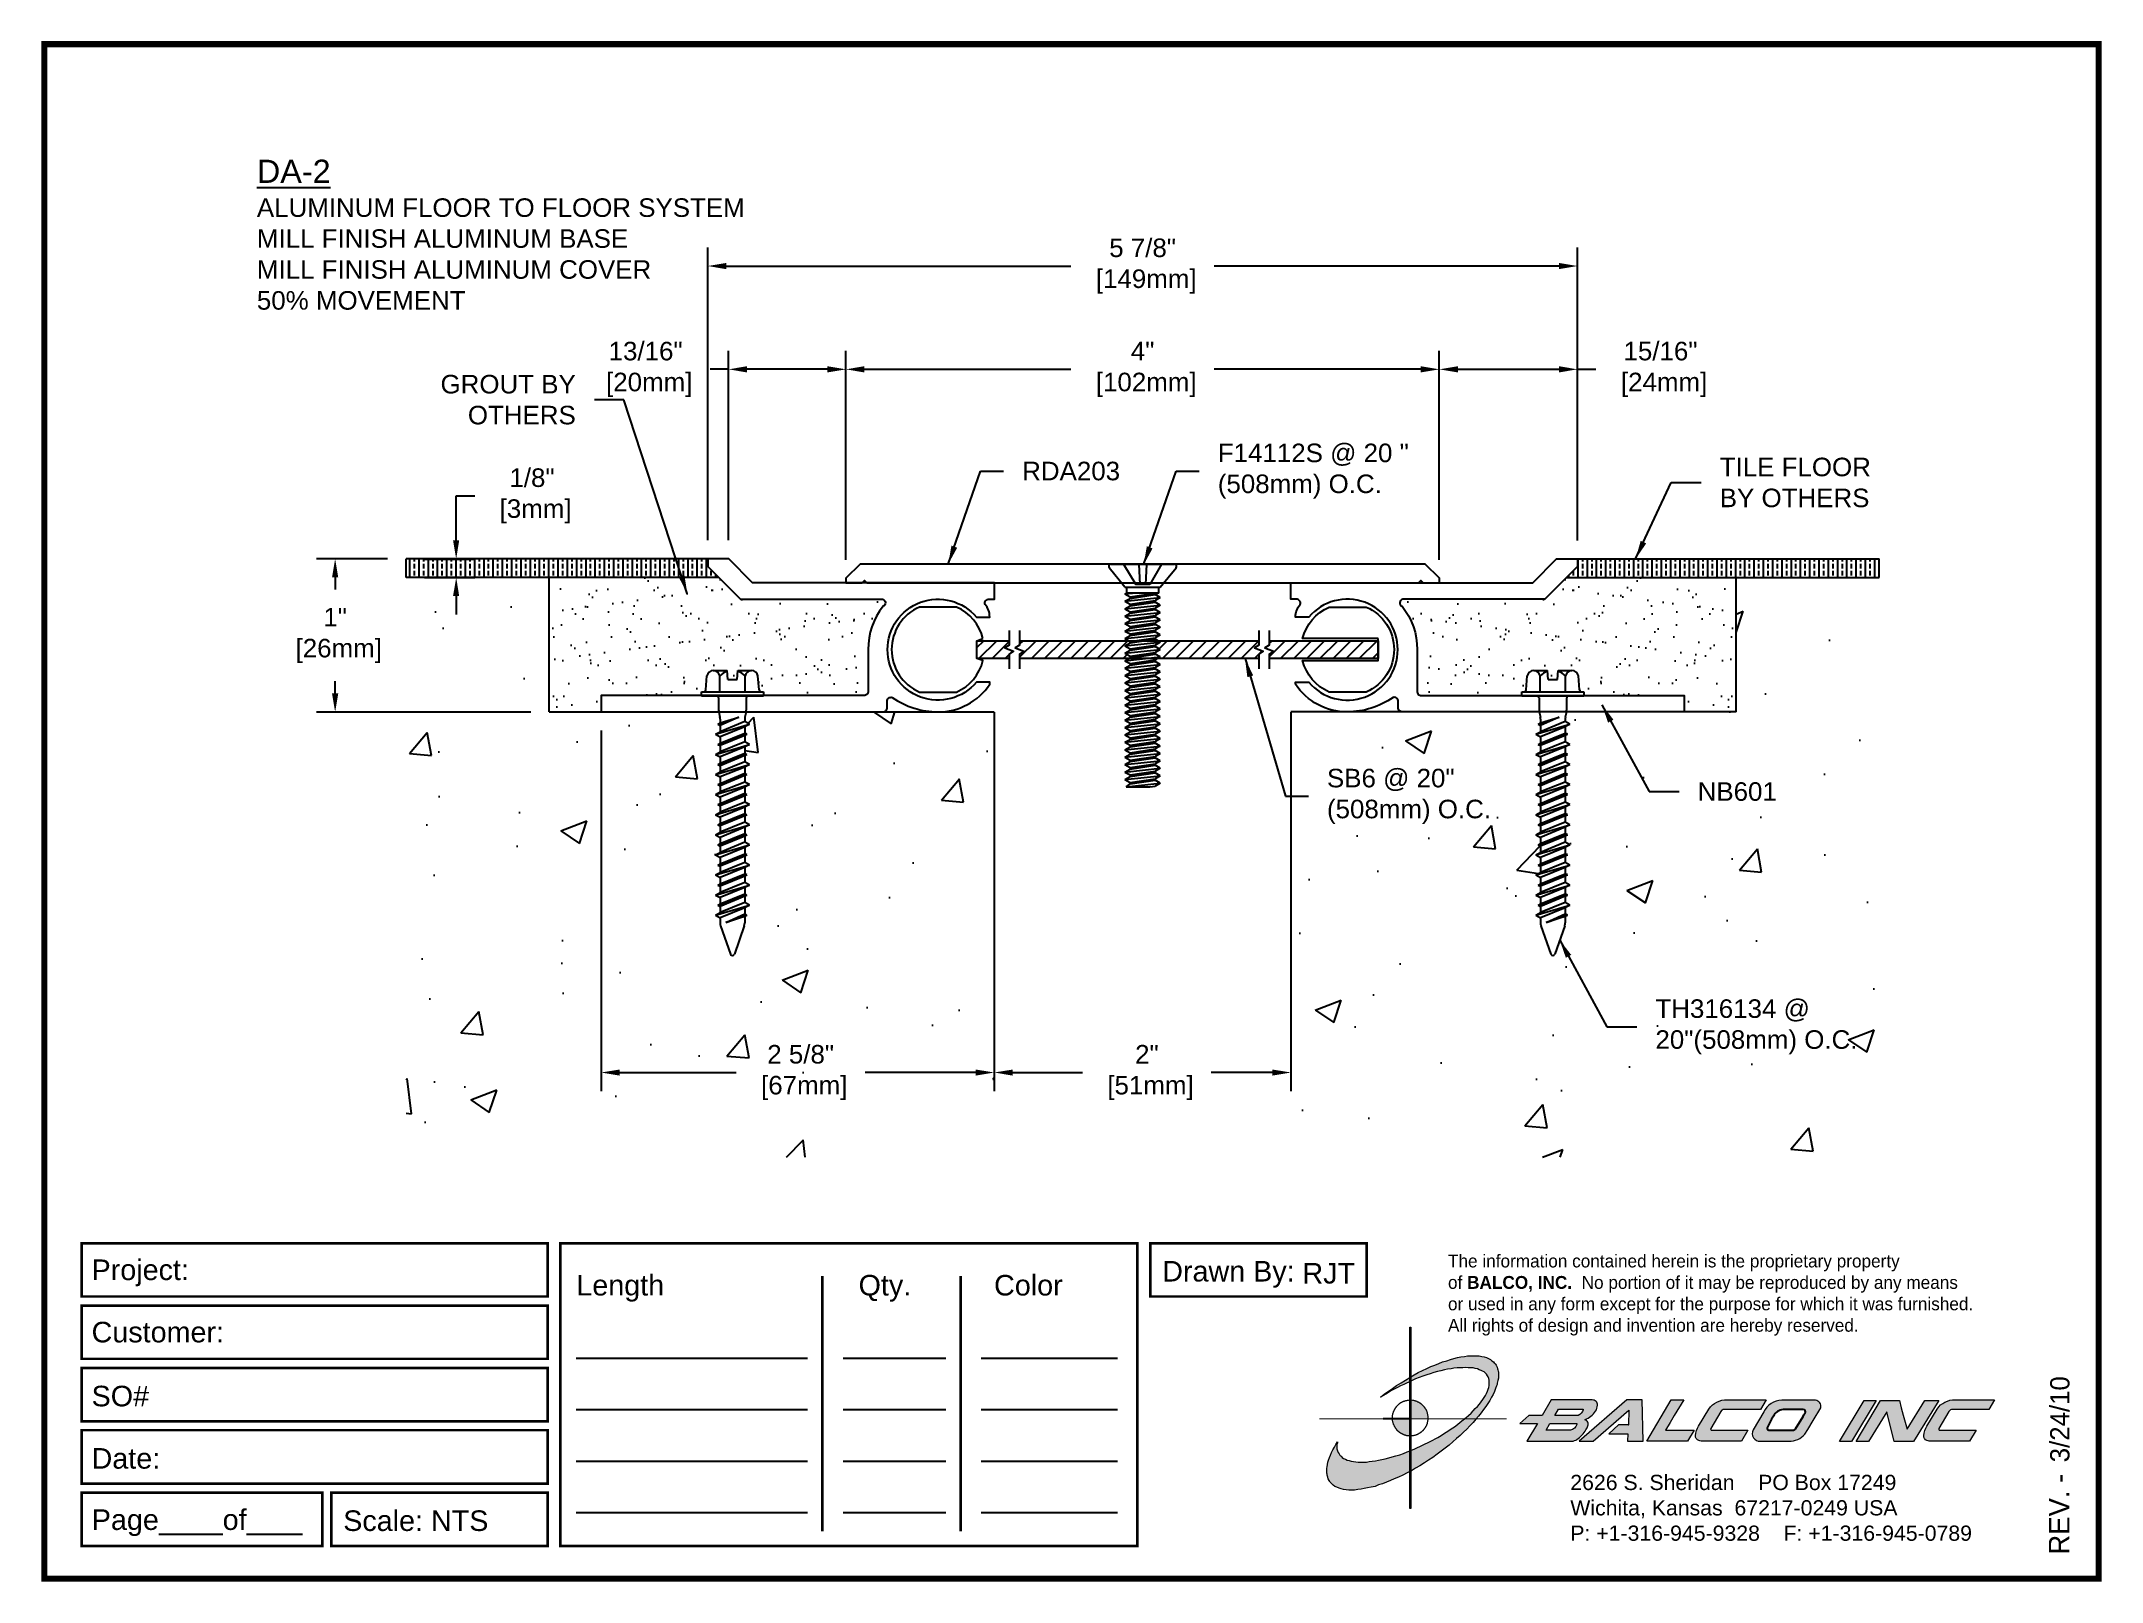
# Paper-space layout 'Layout1' of a CAD drawing. Header units: inches. Extents: x 0 to 10, y 0 to 7.5.
# The model-space entities are those that its viewports show. They can reach past a viewport. Long polylines and large blocks are cut down to what shows.
import ezdxf

# ---------------------------------------------------------------- set-up
doc = ezdxf.new("R2010")
doc.units = ezdxf.units.IN
doc.header["$MEASUREMENT"] = 0
for name, color, linetype in [('ANCHORS', 4, 'Continuous'), ('Border', 7, 'Continuous'), ('CONDITIONS', 1, 'Continuous'), ('DIMENSIONS', 3, 'Continuous'), ('METALS', 7, 'Continuous'), ('TEXT', 2, 'Continuous')]:
    doc.layers.add(name, color=color, linetype=linetype)
doc.styles.add('ARIAL', font='arial.ttf')
doc.styles.add('Copyright', font='ERASDEMI.TTF')
doc.dimstyles.new('Arial', dxfattribs={"dimtxt": 0.125, "dimasz": 0.125, "dimexe": 0.125, "dimexo": 0.125, "dimgap": 0.125, "dimtad": 0, "dimtih": 1, "dimtoh": 1, "dimdec": 4, "dimzin": 3, "dimdsep": 46, "dimlunit": 4, "dimtxsty": 'ARIAL', "dimcen": 0.125, "dimadec": 0, "dimazin": 0, "dimtfac": 1, "dimtdec": 4, "dimtofl": 0, "dimtmove": 0, "dimatfit": 3, "dimfxl": 0, "dimfrac": 2, "dimtolj": 1, "dimtzin": 0, "dimarcsym": 0})

psp = doc.layouts.get("Layout1")

# ---------------------------------------------------------------- texts
at = {"insert": (6.843, 1.591), "char_height": 0.0625, "width": 50.295, "attachment_point": 1, "style": 'Copyright'}
psp.add_mtext('The information contained herein is the proprietary property\\Pof {\\fEras Bold ITC|b0|i0|c0|p34;BALCO, INC.}  No portion of it may be reproduced by any means\\Por used in any form except for the purpose for which it was furnished.\\PAll rights of design and invention are hereby reserved.', dxfattribs=at)
at = {"layer": 'Border', "insert": (7.438, 0.52), "char_height": 0.074, "width": 2.3438, "attachment_point": 1, "style": 'ARIAL'}
psp.add_mtext('2626 S. Sheridan    PO Box 17249\\PWichita, Kansas  67217-0249 USA \\PP: +1-316-945-9328    F: +1-316-945-0789', dxfattribs=at)

msp = doc.modelspace()

# ---------------------------------------------------------------- texts
at = {"layer": 'TEXT', "insert": (1.6564, 19.5196), "char_height": 0.15625, "width": 4.8125, "attachment_point": 1, "style": 'ARIAL'}
msp.add_mtext('{\\LDA-2\\P\\H0.8x;\\lALUMINUM FLOOR TO FLOOR SYSTEM\\PMILL FINISH ALUMINUM BASE\\PMILL FINISH ALUMINUM COVER\\P50% MOVEMENT}', dxfattribs=at)
at = {"layer": 'TEXT', "char_height": 0.125, "style": 'ARIAL'}
for s, insert, attachment_point in [('GROUT BY\\POTHERS', (3.80619, 17.90203), 6), ('F14112S @ 20 "\\P(508mm) O.C.', (8.1338, 17.42101), 4), ('TILE FLOOR\\PBY OTHERS', (11.5173, 17.344), 4), ('RDA203', (6.81515, 17.42101), 4), ('SB6 @ 20"\\P(508mm) O.C.', (8.86967, 15.22985), 4), ('NB601', (11.36838, 15.26133), 4), ('TH316134 @\\P20"(508mm) O.C.', (11.08374, 13.67651), 4)]:
    msp.add_mtext(s, dxfattribs=dict(at, insert=insert, attachment_point=attachment_point))

# ---------------------------------------------------------------- blocks, each defined once
blk = doc.blocks.new('ACADlogo')
h = blk.add_hatch(color=256)
h.paths.add_polyline_path([(-3.346, 1.223), (-3.351, 1.223), (-3.351, 0.979), (-3.346, 0.982)])
h.paths.add_polyline_path([(-3.346, 0.961), (-3.351, 0.959), (-3.351, 0.868), (-3.346, 0.868)])
h.paths.add_polyline_path([(-3.346, 0.777), (-3.351, 0.777), (-3.351, 0.699), (-3.351, 0.695), (-3.35, 0.695), (-3.346, 0.695)])
h.paths.add_polyline_path([(-3.346, 0.864), (-3.346, 0.868), (-3.35, 0.868), (-3.351, 0.868), (-3.351, 0.777), (-3.346, 0.777), (-3.346, 0.778), (-3.348, 0.778)])
h.paths.add_polyline_path([(-3.346, 0.524), (-3.351, 0.521), (-3.351, 0.342), (-3.346, 0.342)])
h.paths.add_polyline_path([(-3.346, 0.695), (-3.351, 0.695), (-3.351, 0.621), (-3.346, 0.623)])
h.paths.add_polyline_path([(-3.346, 0.623), (-3.351, 0.621), (-3.351, 0.521), (-3.346, 0.524)])
h.paths.add_polyline_path([(-3.346, 0.982), (-3.351, 0.979), (-3.351, 0.959), (-3.346, 0.961)])
h = blk.add_hatch(color=175)
h.paths.add_polyline_path([(-3.518, 0.573), (-3.534, 0.571), (-3.548, 0.569), (-3.562, 0.567), (-3.576, 0.567), (-3.589, 0.566), (-3.602, 0.567), (-3.614, 0.568), (-3.625, 0.569), (-3.636, 0.572), (-3.646, 0.574), (-3.656, 0.577), (-3.664, 0.581), (-3.673, 0.585), (-3.679, 0.589), (-3.685, 0.595), (-3.688, 0.598), (-3.691, 0.6), (-3.695, 0.607), (-3.699, 0.614), (-3.703, 0.621), (-3.704, 0.626), (-3.705, 0.631), (-3.706, 0.637), (-3.706, 0.642), (-3.705, 0.648), (-3.705, 0.653), (-3.703, 0.659), (-3.702, 0.665), (-3.71, 0.652), (-3.717, 0.639), (-3.725, 0.626), (-3.731, 0.613), (-3.737, 0.601), (-3.741, 0.589), (-3.746, 0.577), (-3.749, 0.566), (-3.751, 0.555), (-3.753, 0.544), (-3.754, 0.538), (-3.754, 0.533), (-3.755, 0.523), (-3.754, 0.513), (-3.753, 0.508), (-3.752, 0.503), (-3.75, 0.494), (-3.748, 0.486), (-3.743, 0.477), (-3.74, 0.473), (-3.738, 0.469), (-3.734, 0.465), (-3.73, 0.461), (-3.723, 0.455), (-3.715, 0.449), (-3.706, 0.445), (-3.695, 0.44), (-3.685, 0.437), (-3.674, 0.434), (-3.661, 0.432), (-3.648, 0.431), (-3.634, 0.431), (-3.62, 0.431), (-3.604, 0.433), (-3.588, 0.435), (-3.572, 0.438), (-3.556, 0.441), (-3.538, 0.445), (-3.52, 0.449), (-3.503, 0.456), (-3.483, 0.461), (-3.464, 0.469), (-3.445, 0.477), (-3.426, 0.485), (-3.406, 0.494), (-3.385, 0.503), (-3.364, 0.514), (-3.351, 0.521), (-3.351, 0.621), (-3.364, 0.616), (-3.382, 0.609), (-3.4, 0.603), (-3.418, 0.598), (-3.436, 0.592), (-3.453, 0.587), (-3.47, 0.583), (-3.486, 0.579), (-3.503, 0.576)])
h.paths.add_polyline_path([(-3.215, 0.687), (-3.251, 0.667), (-3.289, 0.649), (-3.327, 0.631), (-3.345, 0.623), (-3.346, 0.623), (-3.346, 0.524), (-3.343, 0.525), (-3.323, 0.537), (-3.302, 0.549), (-3.28, 0.563), (-3.259, 0.577), (-3.238, 0.59), (-3.218, 0.605), (-3.198, 0.62), (-3.179, 0.635), (-3.16, 0.65), (-3.141, 0.665), (-3.123, 0.681), (-3.106, 0.696), (-3.089, 0.712), (-3.074, 0.727), (-3.058, 0.743), (-3.043, 0.759), (-3.03, 0.775), (-3.028, 0.777), (-3.085, 0.777), (-3.091, 0.772), (-3.105, 0.761), (-3.118, 0.75), (-3.134, 0.739), (-3.149, 0.729), (-3.165, 0.718), (-3.182, 0.707), (-3.198, 0.697)])
h.paths.add_polyline_path([(-2.921, 1.009), (-2.922, 1.015), (-2.924, 1.02), (-2.926, 1.029), (-2.931, 1.038), (-2.934, 1.043), (-2.936, 1.047), (-2.94, 1.05), (-2.943, 1.054), (-2.951, 1.06), (-2.959, 1.066), (-2.968, 1.071), (-2.978, 1.075), (-2.989, 1.079), (-3, 1.081), (-3.013, 1.083), (-3.026, 1.084), (-3.04, 1.084), (-3.054, 1.084), (-3.07, 1.083), (-3.085, 1.081), (-3.102, 1.079), (-3.118, 1.075), (-3.136, 1.07), (-3.153, 1.066), (-3.171, 1.06), (-3.191, 1.054), (-3.21, 1.047), (-3.229, 1.039), (-3.248, 1.031), (-3.268, 1.022), (-3.289, 1.012), (-3.31, 1.002), (-3.33, 0.991), (-3.346, 0.982), (-3.346, 0.961), (-3.342, 0.962), (-3.323, 0.971), (-3.305, 0.978), (-3.287, 0.984), (-3.268, 0.991), (-3.251, 0.996), (-3.234, 1.002), (-3.216, 1.007), (-3.199, 1.011), (-3.182, 1.015), (-3.167, 1.018), (-3.15, 1.021), (-3.136, 1.023), (-3.121, 1.025), (-3.107, 1.026), (-3.093, 1.026), (-3.079, 1.027), (-3.067, 1.026), (-3.054, 1.026), (-3.043, 1.025), (-3.032, 1.022), (-3.022, 1.02), (-3.013, 1.016), (-3.004, 1.013), (-2.997, 1.009), (-2.989, 1.005), (-2.983, 0.999), (-2.98, 0.996), (-2.978, 0.994), (-2.973, 0.987), (-2.969, 0.981), (-2.967, 0.973), (-2.965, 0.965), (-2.964, 0.957), (-2.964, 0.949), (-2.964, 0.944), (-2.965, 0.94), (-2.967, 0.93), (-2.969, 0.921), (-2.973, 0.911), (-2.978, 0.901), (-2.983, 0.891), (-2.989, 0.881), (-2.996, 0.871), (-3.004, 0.86), (-3.012, 0.849), (-3.021, 0.838), (-3.032, 0.827), (-3.042, 0.816), (-3.053, 0.805), (-3.065, 0.794), (-3.077, 0.783), (-3.085, 0.777), (-3.028, 0.777), (-3.016, 0.791), (-3.004, 0.806), (-2.992, 0.822), (-2.981, 0.837), (-2.971, 0.852), (-2.962, 0.866), (-2.954, 0.882), (-2.946, 0.896), (-2.939, 0.91), (-2.934, 0.924), (-2.929, 0.938), (-2.926, 0.944), (-2.925, 0.951), (-2.922, 0.963), (-2.92, 0.975), (-2.92, 0.982), (-2.919, 0.987), (-2.92, 0.999), (-2.92, 1.005)])
h.paths.add_polyline_path([(-3.372, 0.966), (-3.393, 0.953), (-3.415, 0.94), (-3.435, 0.925), (-3.455, 0.911), (-3.475, 0.897), (-3.494, 0.882), (-3.468, 0.898), (-3.439, 0.915), (-3.41, 0.93), (-3.396, 0.938), (-3.38, 0.945), (-3.351, 0.959), (-3.351, 0.979)])
h = blk.add_hatch(color=256)
h.paths.add_polyline_path([(-3.268, 0.814), (-3.27, 0.819), (-3.273, 0.824), (-3.276, 0.828), (-3.279, 0.833), (-3.282, 0.837), (-3.286, 0.841), (-3.29, 0.845), (-3.294, 0.849), (-3.298, 0.852), (-3.303, 0.855), (-3.308, 0.858), (-3.313, 0.86), (-3.318, 0.863), (-3.323, 0.864), (-3.328, 0.866), (-3.334, 0.867), (-3.339, 0.868), (-3.345, 0.868), (-3.346, 0.868), (-3.346, 0.777), (-3.335, 0.777), (-3.262, 0.777), (-3.262, 0.781), (-3.262, 0.787), (-3.263, 0.792), (-3.264, 0.798), (-3.265, 0.803), (-3.266, 0.808)])
h.paths.add_polyline_path([(-3.351, 0.777), (-3.436, 0.777), (-3.435, 0.773), (-3.435, 0.768), (-3.434, 0.762), (-3.432, 0.757), (-3.431, 0.752), (-3.428, 0.747), (-3.426, 0.742), (-3.423, 0.737), (-3.42, 0.732), (-3.417, 0.728), (-3.414, 0.723), (-3.41, 0.719), (-3.406, 0.716), (-3.401, 0.712), (-3.397, 0.709), (-3.392, 0.706), (-3.387, 0.704), (-3.382, 0.701), (-3.377, 0.699), (-3.372, 0.698), (-3.367, 0.696), (-3.361, 0.695), (-3.356, 0.695), (-3.351, 0.695)])
h.paths.add_polyline_path([(-3.346, 0.868), (-3.35, 0.868), (-3.351, 0.868), (-3.351, 0.777), (-3.346, 0.777)])
h = blk.add_hatch(color=256)
h.paths.add_polyline_path([(-2.438, 0.844, 0.412988), (-2.461, 0.869), (-2.663, 0.869), (-2.707, 0.794), (-2.771, 0.794), (-2.815, 0.755), (-2.73, 0.755), (-2.781, 0.668), (-2.563, 0.668, 0.107996), (-2.538, 0.677, 0.108939), (-2.494, 0.724, 0.080345), (-2.483, 0.745, 0.419497), (-2.499, 0.773, 0.149928), (-2.447, 0.815, 0.134283)])
h.paths.add_polyline_path([(-2.507, 0.821, -0.209012), (-2.532, 0.794), (-2.538, 0.794), (-2.646, 0.794), (-2.627, 0.825), (-2.51, 0.825, -0.56619)], flags=16)
h.paths.add_polyline_path([(-2.538, 0.75, -0.241309), (-2.569, 0.722), (-2.688, 0.722), (-2.669, 0.755), (-2.541, 0.755, -0.56619)], flags=16)
for points in [[(-2.285, 0.819), (-2.287, 0.748), (-2.335, 0.748), (-2.383, 0.705), (-2.29, 0.705), (-2.292, 0.668), (-2.215, 0.668), (-2.221, 0.869), (-2.295, 0.869), (-2.527, 0.668), (-2.458, 0.668)], [(-2.018, 0.869), (-2.079, 0.869), (-2.198, 0.668), (-2, 0.668), (-1.968, 0.722), (-2.107, 0.722), (-2.085, 0.759), (-2.064, 0.794)], [(-1.617, 0.869), (-1.807, 0.869, 0.270182), (-1.896, 0.825), (-1.946, 0.742, 0.109019), (-1.961, 0.695, 0.340665), (-1.945, 0.672, 0.129907), (-1.923, 0.668), (-1.738, 0.668), (-1.706, 0.722), (-1.878, 0.722), (-1.882, 0.722, -0.601242), (-1.887, 0.731), (-1.838, 0.813, -0.253048), (-1.821, 0.823), (-1.645, 0.823)], [(-1.083, 0.867), (-1.14, 0.867), (-1.261, 0.667), (-1.26, 0.667), (-1.202, 0.667)], [(-0.96, 0.83), (-0.969, 0.867), (-1.061, 0.867), (-1.179, 0.667), (-1.12, 0.667), (-1.031, 0.812), (-0.995, 0.667), (-0.9, 0.667), (-0.778, 0.867), (-0.846, 0.867), (-0.931, 0.727), (-0.951, 0.795)], [(-0.507, 0.869), (-0.697, 0.869, 0.270182), (-0.786, 0.825), (-0.836, 0.742, 0.109019), (-0.85, 0.695, 0.340665), (-0.835, 0.672, 0.129907), (-0.812, 0.668), (-0.628, 0.668), (-0.595, 0.722), (-0.768, 0.722), (-0.772, 0.722, -0.601242), (-0.777, 0.731), (-0.728, 0.813, -0.253048), (-0.71, 0.823), (-0.534, 0.823)], [(-3.346, 0.623), (-3.351, 0.621), (-3.351, 0.521), (-3.346, 0.524)]]:
    blk.add_hatch(color=256).paths.add_polyline_path(points)
h = blk.add_hatch(color=256)
h.paths.add_polyline_path([(-1.377, 0.868), (-1.383, 0.868), (-1.383, 0.868), (-1.44, 0.868), (-1.492, 0.868), (-1.541, 0.868, 0.297712), (-1.628, 0.811), (-1.68, 0.723, 0.585116), (-1.646, 0.668), (-1.506, 0.668, 0.210586), (-1.429, 0.703), (-1.415, 0.726), (-1.389, 0.769), (-1.352, 0.831, 0.4352)])
h.paths.add_polyline_path([(-1.437, 0.823, -0.603783), (-1.428, 0.805), (-1.431, 0.801), (-1.434, 0.796), (-1.438, 0.789), (-1.474, 0.728, -0.229001), (-1.489, 0.722), (-1.494, 0.722), (-1.501, 0.722), (-1.597, 0.722), (-1.604, 0.722, -0.492401), (-1.613, 0.734), (-1.601, 0.757), (-1.591, 0.775), (-1.582, 0.791, -0.238368), (-1.535, 0.823)], flags=16)
for q in [(-3.48, 0.777), (-3.351, 0.642)]:
    blk.add_line((-3.351, 0.777), q)
at = {"color": 7, "lineweight": 0}
for points in [[(-3.351, 1.223), (-3.346, 1.223), (-3.346, 0.342), (-3.351, 0.342), (-3.351, 1.223)], [(-2.292, 0.668), (-2.215, 0.668), (-2.221, 0.869), (-2.295, 0.869), (-2.527, 0.668), (-2.458, 0.668), (-2.285, 0.819), (-2.287, 0.748), (-2.286, 0.748), (-2.335, 0.748), (-2.383, 0.705), (-2.29, 0.705), (-2.292, 0.668), (-2.292, 0.668)], [(-2.198, 0.668), (-2.079, 0.869), (-2.018, 0.869), (-2.064, 0.794), (-2.085, 0.759), (-2.107, 0.722), (-1.968, 0.722), (-2, 0.668), (-2.198, 0.668), (-2.198, 0.668)], [(-1.383, 0.868), (-1.383, 0.868)], [(-1.261, 0.667), (-1.14, 0.867), (-1.083, 0.867), (-1.202, 0.667), (-1.26, 0.667), (-1.261, 0.667), (-1.261, 0.667)], [(-0.9, 0.667), (-0.995, 0.667), (-1.031, 0.812), (-1.12, 0.667), (-1.179, 0.667), (-1.061, 0.867), (-0.969, 0.867), (-0.96, 0.83), (-0.951, 0.795), (-0.931, 0.727), (-0.846, 0.867), (-0.778, 0.867), (-0.9, 0.667), (-0.9, 0.667)]]:
    blk.add_lwpolyline(points, dxfattribs=at)
at = {"color": 175, "lineweight": 0}
blk.add_lwpolyline([(-2.926, 1.029), (-2.924, 1.02), (-2.922, 1.015), (-2.921, 1.009), (-2.92, 1.005), (-2.92, 0.999), (-2.919, 0.987), (-2.92, 0.982), (-2.92, 0.975), (-2.922, 0.963), (-2.925, 0.951), (-2.926, 0.944), (-2.929, 0.938), (-2.934, 0.924), (-2.939, 0.91), (-2.946, 0.896), (-2.954, 0.882), (-2.962, 0.866), (-2.971, 0.852), (-2.981, 0.837), (-2.992, 0.822), (-3.004, 0.806), (-3.016, 0.791), (-3.03, 0.775), (-3.043, 0.759), (-3.058, 0.743), (-3.074, 0.727), (-3.089, 0.712), (-3.106, 0.696), (-3.123, 0.681), (-3.141, 0.665), (-3.16, 0.65), (-3.179, 0.635), (-3.198, 0.62), (-3.218, 0.605), (-3.238, 0.59), (-3.259, 0.577), (-3.28, 0.563), (-3.302, 0.549), (-3.323, 0.537), (-3.343, 0.525), (-3.364, 0.514), (-3.385, 0.503), (-3.406, 0.494), (-3.426, 0.485), (-3.445, 0.477), (-3.464, 0.469), (-3.483, 0.461), (-3.503, 0.456), (-3.52, 0.449), (-3.538, 0.445), (-3.556, 0.441), (-3.572, 0.438), (-3.588, 0.435), (-3.604, 0.433), (-3.62, 0.431), (-3.634, 0.431), (-3.648, 0.431), (-3.661, 0.432), (-3.674, 0.434), (-3.685, 0.437), (-3.695, 0.44), (-3.706, 0.445), (-3.715, 0.449), (-3.723, 0.455), (-3.73, 0.461), (-3.734, 0.465), (-3.738, 0.469), (-3.74, 0.473), (-3.743, 0.477), (-3.748, 0.486), (-3.75, 0.494), (-3.752, 0.503), (-3.753, 0.508), (-3.754, 0.513), (-3.755, 0.523), (-3.754, 0.533), (-3.754, 0.538), (-3.753, 0.544), (-3.751, 0.555), (-3.749, 0.566), (-3.746, 0.577), (-3.741, 0.589), (-3.737, 0.601), (-3.731, 0.613), (-3.725, 0.626), (-3.717, 0.639), (-3.71, 0.652), (-3.702, 0.665), (-3.703, 0.659), (-3.705, 0.653), (-3.705, 0.648), (-3.706, 0.642), (-3.706, 0.637), (-3.705, 0.631), (-3.704, 0.626), (-3.703, 0.621), (-3.699, 0.614), (-3.695, 0.607), (-3.691, 0.6), (-3.688, 0.598), (-3.685, 0.595), (-3.679, 0.589), (-3.673, 0.585), (-3.664, 0.581), (-3.656, 0.577), (-3.646, 0.574), (-3.636, 0.572), (-3.625, 0.569), (-3.614, 0.568), (-3.602, 0.567), (-3.589, 0.566), (-3.576, 0.567), (-3.562, 0.567), (-3.548, 0.569), (-3.534, 0.571), (-3.518, 0.573), (-3.503, 0.576), (-3.486, 0.579), (-3.47, 0.583), (-3.453, 0.587), (-3.436, 0.592), (-3.418, 0.598), (-3.4, 0.603), (-3.382, 0.609), (-3.364, 0.616), (-3.345, 0.623), (-3.327, 0.631), (-3.289, 0.649), (-3.251, 0.667), (-3.215, 0.687), (-3.198, 0.697), (-3.182, 0.707), (-3.165, 0.718), (-3.149, 0.729), (-3.134, 0.739), (-3.118, 0.75), (-3.105, 0.761), (-3.091, 0.772), (-3.077, 0.783), (-3.065, 0.794), (-3.053, 0.805), (-3.042, 0.816), (-3.032, 0.827), (-3.021, 0.838), (-3.012, 0.849), (-3.004, 0.86), (-2.996, 0.871), (-2.989, 0.881), (-2.983, 0.891), (-2.978, 0.901), (-2.973, 0.911), (-2.969, 0.921), (-2.967, 0.93), (-2.965, 0.94), (-2.964, 0.944), (-2.964, 0.949), (-2.964, 0.957), (-2.965, 0.965), (-2.967, 0.973), (-2.969, 0.981), (-2.973, 0.987), (-2.978, 0.994), (-2.98, 0.996), (-2.983, 0.999), (-2.989, 1.005), (-2.997, 1.009), (-3.004, 1.013), (-3.013, 1.016), (-3.022, 1.02), (-3.032, 1.022), (-3.043, 1.025), (-3.054, 1.026), (-3.067, 1.026), (-3.079, 1.027), (-3.093, 1.026), (-3.107, 1.026), (-3.121, 1.025), (-3.136, 1.023), (-3.15, 1.021), (-3.167, 1.018), (-3.182, 1.015), (-3.199, 1.011), (-3.216, 1.007), (-3.234, 1.002), (-3.251, 0.996), (-3.268, 0.991), (-3.287, 0.984), (-3.305, 0.978), (-3.323, 0.971), (-3.342, 0.962), (-3.38, 0.945), (-3.396, 0.938), (-3.41, 0.93), (-3.439, 0.915), (-3.468, 0.898), (-3.494, 0.882), (-3.475, 0.897), (-3.455, 0.911), (-3.435, 0.925), (-3.415, 0.94), (-3.393, 0.953), (-3.372, 0.966), (-3.351, 0.979), (-3.33, 0.991), (-3.31, 1.002), (-3.289, 1.012), (-3.268, 1.022), (-3.248, 1.031), (-3.229, 1.039), (-3.21, 1.047), (-3.191, 1.054), (-3.171, 1.06), (-3.153, 1.066), (-3.136, 1.07), (-3.118, 1.075), (-3.102, 1.079), (-3.085, 1.081), (-3.07, 1.083), (-3.054, 1.084), (-3.04, 1.084), (-3.026, 1.084), (-3.013, 1.083), (-3, 1.081), (-2.989, 1.079), (-2.978, 1.075), (-2.968, 1.071), (-2.959, 1.066), (-2.951, 1.06), (-2.943, 1.054), (-2.94, 1.05), (-2.936, 1.047), (-2.934, 1.043), (-2.931, 1.038), (-2.926, 1.029), (-2.926, 1.029)], dxfattribs=at)
at = {"color": 7, "lineweight": 0, "const_width": 0.0064}
blk.add_lwpolyline([(-3.262, 0.781), (-3.262, 0.787), (-3.263, 0.792), (-3.264, 0.798), (-3.265, 0.803), (-3.266, 0.808), (-3.268, 0.814), (-3.27, 0.819), (-3.273, 0.824), (-3.276, 0.828), (-3.279, 0.833), (-3.282, 0.837), (-3.286, 0.841), (-3.29, 0.845), (-3.294, 0.849), (-3.298, 0.852), (-3.303, 0.855), (-3.308, 0.858), (-3.313, 0.86), (-3.318, 0.863), (-3.323, 0.864), (-3.328, 0.866), (-3.334, 0.867), (-3.339, 0.868), (-3.345, 0.868), (-3.35, 0.868), (-3.356, 0.868), (-3.361, 0.867), (-3.367, 0.866), (-3.372, 0.865), (-3.377, 0.863), (-3.382, 0.862), (-3.387, 0.859), (-3.392, 0.857), (-3.397, 0.854), (-3.401, 0.851), (-3.406, 0.847), (-3.41, 0.843), (-3.414, 0.839), (-3.417, 0.835), (-3.42, 0.831), (-3.423, 0.826), (-3.426, 0.821), (-3.428, 0.816), (-3.431, 0.811), (-3.432, 0.806), (-3.434, 0.801), (-3.435, 0.795), (-3.435, 0.79), (-3.436, 0.784), (-3.436, 0.779), (-3.435, 0.773), (-3.435, 0.768), (-3.434, 0.762), (-3.432, 0.757), (-3.431, 0.752), (-3.428, 0.747), (-3.426, 0.742), (-3.423, 0.737), (-3.42, 0.732), (-3.417, 0.728), (-3.414, 0.723), (-3.41, 0.719), (-3.406, 0.716), (-3.401, 0.712), (-3.397, 0.709), (-3.392, 0.706), (-3.387, 0.704), (-3.382, 0.701), (-3.377, 0.699), (-3.372, 0.698), (-3.367, 0.696), (-3.361, 0.695), (-3.356, 0.695), (-3.35, 0.695), (-3.345, 0.695), (-3.339, 0.695), (-3.334, 0.696), (-3.328, 0.697), (-3.323, 0.698), (-3.318, 0.7), (-3.313, 0.702), (-3.308, 0.705), (-3.303, 0.708), (-3.298, 0.711), (-3.294, 0.714), (-3.29, 0.718), (-3.286, 0.721), (-3.282, 0.726), (-3.279, 0.73), (-3.276, 0.734), (-3.273, 0.739), (-3.27, 0.744), (-3.268, 0.749), (-3.266, 0.754), (-3.265, 0.76), (-3.264, 0.765), (-3.263, 0.77), (-3.262, 0.776), (-3.262, 0.781)], dxfattribs=at)
at = {"color": 7, "lineweight": 0}
for points in [[(-2.447, 0.815, 0.130368), (-2.438, 0.843, 0.448367), (-2.463, 0.869), (-2.663, 0.869), (-2.707, 0.794), (-2.771, 0.794), (-2.815, 0.755), (-2.73, 0.755), (-2.781, 0.668), (-2.563, 0.668, 0.107996), (-2.538, 0.677, 0.108939), (-2.494, 0.724, 0.077395), (-2.484, 0.744, 0.430878), (-2.499, 0.773, 0.149928)], [(-2.507, 0.821, -0.209012), (-2.532, 0.794), (-2.538, 0.794), (-2.646, 0.794), (-2.627, 0.825), (-2.512, 0.825), (-2.509, 0.825, -0.531288)], [(-1.838, 0.813), (-1.887, 0.731, 0.587385), (-1.882, 0.722), (-1.878, 0.722), (-1.706, 0.722), (-1.738, 0.668), (-1.923, 0.668, -0.129907), (-1.945, 0.672, -0.349839), (-1.961, 0.696, -0.107341), (-1.946, 0.742), (-1.896, 0.825, -0.270182), (-1.807, 0.869), (-1.617, 0.869), (-1.645, 0.823), (-1.821, 0.823, 0.252436)], [(-1.68, 0.723, 0.585116), (-1.646, 0.668), (-1.506, 0.668, 0.210586), (-1.429, 0.703), (-1.415, 0.726), (-1.389, 0.769), (-1.352, 0.831, 0.4352), (-1.377, 0.868), (-1.383, 0.868), (-1.383, 0.868), (-1.44, 0.868), (-1.492, 0.868), (-1.541, 0.868, 0.297712), (-1.628, 0.811)], [(-0.728, 0.813), (-0.777, 0.731, 0.587385), (-0.772, 0.722), (-0.768, 0.722), (-0.595, 0.722), (-0.628, 0.668), (-0.812, 0.668, -0.129907), (-0.835, 0.672, -0.349839), (-0.85, 0.696, -0.107341), (-0.836, 0.742), (-0.786, 0.825, -0.270182), (-0.697, 0.869), (-0.507, 0.869), (-0.534, 0.823), (-0.71, 0.823, 0.252436)], [(-2.569, 0.722), (-2.688, 0.722), (-2.669, 0.755), (-2.543, 0.755), (-2.54, 0.755, -0.531288), (-2.538, 0.75, -0.241309)]]:
    blk.add_lwpolyline(points, format="xyb", close=True, dxfattribs=at)
blk.add_lwpolyline([(-1.437, 0.823), (-1.535, 0.823, 0.238368), (-1.582, 0.791), (-1.591, 0.775), (-1.601, 0.757), (-1.613, 0.734, 0.490298), (-1.604, 0.722), (-1.597, 0.722), (-1.501, 0.722), (-1.494, 0.722), (-1.489, 0.722, 0.229001), (-1.474, 0.728), (-1.438, 0.789), (-1.434, 0.796), (-1.431, 0.801), (-1.428, 0.805, 0.603783)], format="xyb", close=True)
blk.add_lwpolyline([(-2.879, 0.777, 0.00455, 0.00455, 0), (-3.791, 0.777, 0.00183, 0.00183, 0), (-3.791, 0.777, 0.00183, 0.00183, 0)], format="xyseb", dxfattribs=at)
blk = doc.blocks.new('Quantity Data')
at = {"layer": 'Border', "color": 253}
for p, q in [((2.755, 1.254), (3.881, 1.254)), ((4.054, 1.254), (4.553, 1.254)), ((4.725, 1.254), (5.389, 1.254)), ((2.755, 1.004), (3.881, 1.004)), ((4.054, 1.004), (4.553, 1.004)), ((4.725, 1.004), (5.389, 1.004)), ((2.755, 0.754), (3.881, 0.754)), ((4.054, 0.754), (4.553, 0.754)), ((4.725, 0.754), (5.389, 0.754)), ((2.755, 0.504), (3.881, 0.504)), ((4.054, 0.504), (4.553, 0.504)), ((4.725, 0.504), (5.389, 0.504))]:
    blk.add_line(p, q, dxfattribs=at)
at = {"layer": 'Border', "const_width": 0.0125}
blk.add_lwpolyline([(5.485, 0.341), (2.678, 0.341), (2.678, 1.813), (5.485, 1.813)], close=True, dxfattribs=at)
for points in [[(3.953, 1.653), (3.953, 0.412)], [(4.625, 1.653), (4.625, 0.412)]]:
    blk.add_lwpolyline(points, dxfattribs=at)
at = {"layer": 'Border', "style": 'ARIAL'}
for s, p in [('Length', (2.756, 1.559)), ('Qty.', (4.129, 1.559)), ('Color', (4.788, 1.559))]:
    blk.add_text(s, height=0.1, dxfattribs=at).set_placement(p)
blk = doc.blocks.new('Drawn By')
at = {"layer": 'Border', "const_width": 0.0125}
blk.add_lwpolyline([(5.38, 1.813), (6.432, 1.813), (6.432, 1.554), (5.38, 1.554)], close=True, dxfattribs=at)
at = {"layer": 'Border', "style": 'ARIAL'}
blk.add_text('Drawn By: ', height=0.1, dxfattribs=at).set_placement((5.438, 1.627))
blk.add_attdef('XXX', (6.12, 1.617), '', height=0.1, dxfattribs=at)
blk = doc.blocks.new('Project Info')
at = {"layer": 'Border', "const_width": 0.0125}
for points in [[(0.182, 1.813), (2.448, 1.813), (2.448, 1.554), (0.182, 1.554)], [(0.182, 1.51), (2.448, 1.51), (2.448, 1.251), (0.182, 1.251)], [(0.182, 1.207), (2.448, 1.207), (2.448, 0.947), (0.182, 0.947)], [(0.182, 0.904), (2.448, 0.904), (2.448, 0.644), (0.182, 0.644)], [(0.182, 0.6), (1.352, 0.6), (1.352, 0.341), (0.182, 0.341)], [(1.396, 0.6), (2.448, 0.6), (2.448, 0.341), (1.396, 0.341)]]:
    blk.add_lwpolyline(points, close=True, dxfattribs=at)
at = {"layer": 'Border', "style": 'ARIAL'}
for s, p in [('Project:', (0.23, 1.634)), ('Customer:', (0.23, 1.331)), ('SO#', (0.23, 1.02)), ('Date:', (0.23, 0.717)), ('Page%%u        %%uof%%u       ', (0.231, 0.419)), ('Scale: NTS', (1.454, 0.414))]:
    blk.add_text(s, height=0.1, dxfattribs=at).set_placement(p)
blk = doc.blocks.new('REV')
at = {"style": 'Copyright'}
blk.add_text('REV. -', height=0.1, rotation=90, dxfattribs=at).set_placement((-0.142, 0.117))
at = {"style": 'Copyright', "flags": 4}
blk.add_attdef('REVISIONDATE', (-0.142, 0.566), '', height=0.0938, rotation=90, dxfattribs=at)
blk = doc.blocks.new('*D10')
at = {"layer": 'Defpoints', "color": 0}
for p in [(9.627, 18.107), (5.627, 16.699), (9.627, 16.699)]:
    blk.add_point(p, dxfattribs=at)
at = {"layer": 'DIMENSIONS', "color": 0, "lineweight": -2}
for p, q in [((5.627, 16.824), (5.627, 18.232)), ((9.627, 16.824), (9.627, 18.232)), ((5.752, 18.107), (7.144, 18.107)), ((9.502, 18.107), (8.11, 18.107))]:
    blk.add_line(p, q, dxfattribs=at)
at = {"layer": 'DIMENSIONS', "color": 0}
for points in [[(5.752, 18.128), (5.752, 18.086), (5.627, 18.107)], [(9.502, 18.128), (9.502, 18.086), (9.627, 18.107)]]:
    blk.add_solid(points, dxfattribs=at)
at = {"layer": 'DIMENSIONS', "color": 0, "insert": (7.627, 18.107), "char_height": 0.125, "attachment_point": 5, "style": 'ARIAL'}
blk.add_mtext('\\A1;4"\\P [102mm]', dxfattribs=at)
blk = doc.blocks.new('F14112S')
for p, q in [((-0.214, 0), (0.214, 0)), ((-0.128, 0), (-0.047, -0.137)), ((-0.025, 0), (-0.02, -0.137)), ((0.025, 0), (0.02, -0.137)), ((0.128, 0), (0.048, -0.137)), ((-0.119, -0.155), (-0.226, -0.024)), ((0.048, -0.137), (-0.047, -0.137)), ((0.119, -0.155), (0.226, -0.024)), ((-0.119, -0.155), (0.119, -0.155)), ((-0.119, -0.2), (-0.108, -0.195)), ((-0.119, -0.2), (-0.068, -0.195)), ((-0.119, -0.2), (-0.085, -0.22)), ((-0.119, -0.25), (0.119, -0.225)), ((-0.119, -0.25), (-0.085, -0.23)), ((-0.119, -0.25), (-0.085, -0.27)), ((-0.119, -0.3), (0.119, -0.275)), ((-0.108, -0.155), (-0.108, -0.195)), ((0.108, -0.195), (-0.108, -0.195)), ((-0.085, -0.22), (0.085, -0.195)), ((-0.085, -0.23), (0.085, -0.205)), ((-0.085, -0.22), (-0.085, -0.23)), ((-0.085, -0.27), (0.085, -0.245)), ((-0.085, -0.28), (0.085, -0.255)), ((-0.085, -0.27), (-0.085, -0.28)), ((0.108, -0.195), (0.085, -0.205)), ((0.119, -0.225), (0.085, -0.205)), ((0.119, -0.225), (0.085, -0.245)), ((0.085, -0.245), (0.085, -0.255)), ((0.119, -0.275), (0.085, -0.255)), ((0.119, -0.275), (0.085, -0.295)), ((0.108, -0.155), (0.108, -0.195)), ((-0.119, -0.3), (-0.085, -0.28)), ((-0.119, -0.3), (-0.085, -0.32)), ((-0.119, -0.35), (0.119, -0.325)), ((-0.119, -0.35), (-0.085, -0.33)), ((-0.119, -0.35), (-0.085, -0.37)), ((-0.119, -0.4), (0.119, -0.375)), ((-0.119, -0.4), (-0.085, -0.38)), ((-0.119, -0.4), (-0.085, -0.42)), ((-0.085, -0.32), (0.085, -0.295)), ((-0.085, -0.33), (0.085, -0.305)), ((-0.085, -0.32), (-0.085, -0.33)), ((-0.085, -0.37), (0.085, -0.345)), ((-0.085, -0.38), (0.085, -0.355)), ((-0.085, -0.37), (-0.085, -0.38)), ((-0.085, -0.42), (0.085, -0.395)), ((-0.085, -0.43), (0.085, -0.405)), ((0.085, -0.295), (0.085, -0.305)), ((0.119, -0.325), (0.085, -0.305)), ((0.119, -0.325), (0.085, -0.345)), ((0.085, -0.345), (0.085, -0.355)), ((0.119, -0.375), (0.085, -0.355)), ((0.119, -0.375), (0.085, -0.395)), ((0.085, -0.395), (0.085, -0.405)), ((0.119, -0.425), (0.085, -0.405)), ((-0.119, -0.45), (0.119, -0.425)), ((-0.119, -0.45), (-0.085, -0.43)), ((-0.119, -0.45), (-0.085, -0.47)), ((-0.119, -0.5), (0.119, -0.475)), ((-0.119, -0.5), (-0.085, -0.48)), ((-0.119, -0.5), (-0.085, -0.52)), ((-0.119, -0.55), (0.119, -0.525)), ((-0.119, -0.55), (-0.085, -0.53)), ((-0.119, -0.55), (-0.085, -0.57)), ((-0.085, -0.42), (-0.085, -0.43)), ((-0.085, -0.47), (0.085, -0.445)), ((-0.085, -0.48), (0.085, -0.455)), ((-0.085, -0.47), (-0.085, -0.48)), ((-0.085, -0.52), (0.085, -0.495)), ((-0.085, -0.53), (0.085, -0.505)), ((-0.085, -0.52), (-0.085, -0.53)), ((-0.085, -0.57), (0.085, -0.545)), ((-0.085, -0.58), (0.085, -0.555)), ((0.119, -0.425), (0.085, -0.445)), ((0.085, -0.445), (0.085, -0.455)), ((0.119, -0.475), (0.085, -0.455)), ((0.119, -0.475), (0.085, -0.495)), ((0.085, -0.495), (0.085, -0.505)), ((0.119, -0.525), (0.085, -0.505)), ((0.119, -0.525), (0.085, -0.545)), ((0.085, -0.545), (0.085, -0.555)), ((0.119, -0.575), (0.085, -0.555)), ((-0.119, -0.6), (0.119, -0.575)), ((-0.119, -0.6), (-0.085, -0.58)), ((-0.119, -0.6), (-0.085, -0.62)), ((-0.119, -0.65), (0.119, -0.625)), ((-0.119, -0.65), (-0.085, -0.63)), ((-0.119, -0.65), (-0.085, -0.67)), ((-0.119, -0.7), (0.119, -0.675)), ((-0.119, -0.7), (-0.085, -0.68)), ((-0.085, -0.57), (-0.085, -0.58)), ((-0.085, -0.62), (0.085, -0.595)), ((-0.085, -0.63), (0.085, -0.605)), ((-0.085, -0.62), (-0.085, -0.63)), ((-0.085, -0.67), (0.085, -0.645)), ((-0.085, -0.68), (0.085, -0.655)), ((-0.085, -0.67), (-0.085, -0.68)), ((0.119, -0.575), (0.085, -0.595)), ((0.085, -0.595), (0.085, -0.605)), ((0.119, -0.625), (0.085, -0.605)), ((0.119, -0.625), (0.085, -0.645)), ((0.085, -0.645), (0.085, -0.655)), ((0.119, -0.675), (0.085, -0.655)), ((0.119, -0.675), (0.085, -0.695)), ((-0.119, -0.7), (-0.085, -0.72)), ((-0.119, -0.75), (0.119, -0.725)), ((-0.119, -0.75), (-0.085, -0.73)), ((-0.119, -0.75), (-0.085, -0.77)), ((-0.119, -0.8), (0.119, -0.775)), ((-0.119, -0.8), (-0.085, -0.78)), ((-0.119, -0.8), (-0.085, -0.82)), ((-0.119, -0.85), (0.119, -0.825)), ((-0.119, -0.85), (-0.085, -0.83)), ((-0.085, -0.72), (0.085, -0.695)), ((-0.085, -0.73), (0.085, -0.705)), ((-0.085, -0.72), (-0.085, -0.73)), ((-0.085, -0.77), (0.085, -0.745)), ((-0.085, -0.78), (0.085, -0.755)), ((-0.085, -0.77), (-0.085, -0.78)), ((-0.085, -0.82), (0.085, -0.795)), ((-0.085, -0.83), (0.085, -0.805)), ((-0.085, -0.82), (-0.085, -0.83)), ((0.085, -0.695), (0.085, -0.705)), ((0.119, -0.725), (0.085, -0.705)), ((0.119, -0.725), (0.085, -0.745)), ((0.085, -0.745), (0.085, -0.755)), ((0.119, -0.775), (0.085, -0.755)), ((0.119, -0.775), (0.085, -0.795)), ((0.085, -0.795), (0.085, -0.805)), ((0.119, -0.825), (0.085, -0.805)), ((0.119, -0.825), (0.085, -0.845)), ((-0.119, -0.85), (-0.085, -0.87)), ((-0.119, -0.9), (0.119, -0.875)), ((-0.119, -0.9), (-0.085, -0.88)), ((-0.119, -0.9), (-0.085, -0.92)), ((-0.119, -0.95), (0.119, -0.925)), ((-0.119, -0.95), (-0.085, -0.93)), ((-0.119, -0.95), (-0.085, -0.97)), ((-0.085, -0.87), (0.085, -0.845)), ((-0.085, -0.88), (0.085, -0.855)), ((-0.085, -0.87), (-0.085, -0.88)), ((-0.085, -0.92), (0.085, -0.895)), ((-0.085, -0.93), (0.085, -0.905)), ((-0.085, -0.92), (-0.085, -0.93)), ((-0.085, -0.97), (0.085, -0.945)), ((-0.085, -0.98), (0.085, -0.955)), ((-0.085, -0.97), (-0.085, -0.98)), ((0.085, -0.845), (0.085, -0.855)), ((0.119, -0.875), (0.085, -0.855)), ((0.119, -0.875), (0.085, -0.895)), ((0.085, -0.895), (0.085, -0.905)), ((0.119, -0.925), (0.085, -0.905)), ((0.119, -0.925), (0.085, -0.945)), ((0.085, -0.945), (0.085, -0.955)), ((0.119, -0.975), (0.085, -0.955)), ((-0.119, -1), (0.119, -0.975)), ((-0.119, -1), (-0.085, -0.98)), ((-0.119, -1), (-0.085, -1.02)), ((-0.119, -1.05), (0.119, -1.025)), ((-0.119, -1.05), (-0.085, -1.03)), ((-0.119, -1.05), (-0.085, -1.07)), ((-0.119, -1.1), (0.119, -1.075)), ((-0.119, -1.1), (-0.085, -1.08)), ((-0.119, -1.1), (-0.085, -1.12)), ((-0.085, -1.02), (0.085, -0.995)), ((-0.085, -1.03), (0.085, -1.005)), ((-0.085, -1.02), (-0.085, -1.03)), ((-0.085, -1.07), (0.085, -1.045)), ((-0.085, -1.08), (0.085, -1.055)), ((-0.085, -1.07), (-0.085, -1.08)), ((-0.085, -1.12), (0.085, -1.095)), ((-0.085, -1.13), (0.085, -1.105)), ((0.119, -0.975), (0.085, -0.995)), ((0.085, -0.995), (0.085, -1.005)), ((0.119, -1.025), (0.085, -1.005)), ((0.119, -1.025), (0.085, -1.045)), ((0.085, -1.045), (0.085, -1.055)), ((0.119, -1.075), (0.085, -1.055)), ((0.119, -1.075), (0.085, -1.095)), ((0.085, -1.095), (0.085, -1.105)), ((0.119, -1.125), (0.085, -1.105)), ((-0.119, -1.15), (0.119, -1.125)), ((-0.119, -1.15), (-0.085, -1.13)), ((-0.119, -1.15), (-0.085, -1.17)), ((-0.119, -1.2), (0.119, -1.175)), ((-0.119, -1.2), (-0.085, -1.18)), ((-0.119, -1.2), (-0.085, -1.22)), ((-0.119, -1.25), (0.119, -1.225)), ((-0.119, -1.25), (-0.085, -1.23)), ((-0.119, -1.25), (-0.085, -1.27)), ((-0.085, -1.12), (-0.085, -1.13)), ((-0.085, -1.17), (0.085, -1.145)), ((-0.085, -1.18), (0.085, -1.155)), ((-0.085, -1.17), (-0.085, -1.18)), ((-0.085, -1.22), (0.085, -1.195)), ((-0.085, -1.23), (0.085, -1.205)), ((-0.085, -1.22), (-0.085, -1.23)), ((-0.085, -1.27), (0.085, -1.245)), ((0.119, -1.125), (0.085, -1.145)), ((0.085, -1.145), (0.085, -1.155)), ((0.119, -1.175), (0.085, -1.155)), ((0.119, -1.175), (0.085, -1.195)), ((0.085, -1.195), (0.085, -1.205)), ((0.119, -1.225), (0.085, -1.205)), ((0.119, -1.225), (0.085, -1.245)), ((0.085, -1.245), (0.085, -1.255)), ((-0.119, -1.3), (0.119, -1.275)), ((-0.119, -1.3), (-0.085, -1.28)), ((-0.119, -1.3), (-0.085, -1.32)), ((-0.119, -1.35), (0.119, -1.325)), ((-0.119, -1.35), (-0.085, -1.33)), ((-0.119, -1.35), (-0.085, -1.37)), ((-0.119, -1.4), (0.119, -1.375)), ((-0.119, -1.4), (-0.085, -1.38)), ((-0.085, -1.28), (0.085, -1.255)), ((-0.085, -1.27), (-0.085, -1.28)), ((-0.085, -1.32), (0.085, -1.295)), ((-0.085, -1.33), (0.085, -1.305)), ((-0.085, -1.32), (-0.085, -1.33)), ((-0.085, -1.37), (0.085, -1.345)), ((-0.085, -1.38), (0.085, -1.355)), ((-0.085, -1.37), (-0.085, -1.38)), ((0.119, -1.275), (0.085, -1.255)), ((0.119, -1.275), (0.085, -1.295)), ((0.085, -1.295), (0.085, -1.305)), ((0.119, -1.325), (0.085, -1.305)), ((0.119, -1.325), (0.085, -1.345)), ((0.085, -1.345), (0.085, -1.355)), ((0.119, -1.375), (0.085, -1.355)), ((0.119, -1.375), (0.085, -1.395)), ((-0.119, -1.4), (-0.085, -1.42)), ((-0.119, -1.45), (0.119, -1.425)), ((-0.119, -1.45), (-0.085, -1.43)), ((-0.119, -1.45), (-0.085, -1.47)), ((-0.11, -1.5), (0.119, -1.475)), ((-0.11, -1.5), (-0.085, -1.48)), ((-0.11, -1.5), (0.048, -1.5)), ((-0.085, -1.42), (0.085, -1.395)), ((-0.085, -1.43), (0.085, -1.405)), ((-0.085, -1.42), (-0.085, -1.43)), ((-0.085, -1.47), (0.085, -1.445)), ((-0.085, -1.48), (0.085, -1.455)), ((-0.085, -1.47), (-0.085, -1.48)), ((0.048, -1.5), (0.085, -1.495)), ((0.085, -1.395), (0.085, -1.405)), ((0.119, -1.425), (0.085, -1.405)), ((0.119, -1.425), (0.085, -1.445)), ((0.085, -1.445), (0.085, -1.455)), ((0.119, -1.475), (0.085, -1.455)), ((0.119, -1.475), (0.085, -1.495))]:
    blk.add_line(p, q)
for centre, start, end in [((-0.214, -0.015), 90, 219.032), ((0.214, -0.015), 320.968, 90)]:
    blk.add_arc(centre, 0.015, start, end)
blk = doc.blocks.new('TH14134')
for p, q in [((-0.129, 0.17), (-0.036, 0.17)), ((-0.031, 0.11), (-0.036, 0.17)), ((0.031, 0.11), (0.036, 0.17)), ((0.036, 0.17), (0.129, 0.17)), ((-0.209, 0), (-0.209, 0.025)), ((-0.209, 0.025), (0.209, 0.025)), ((-0.209, 0), (0.209, 0)), ((-0.18, 0.039), (-0.172, 0.133)), ((-0.086, 0.025), (-0.086, 0.133)), ((-0.031, 0.11), (0.031, 0.11)), ((0.086, 0.025), (0.086, 0.133)), ((0.18, 0.039), (0.172, 0.133)), ((0.209, 0.025), (0.209, 0)), ((-0.093, -0.015), (-0.093, -0.097)), ((-0.092, -0.11), (-0.084, -0.145)), ((0.092, -0.11), (0.084, -0.145)), ((0.093, -0.015), (0.093, -0.097)), ((-0.115, -0.26), (0.115, -0.193)), ((-0.115, -0.26), (-0.083, -0.243)), ((-0.115, -0.26), (-0.083, -0.278)), ((-0.098, -0.193), (0.043, -0.144)), ((-0.098, -0.193), (-0.083, -0.184)), ((-0.098, -0.193), (-0.083, -0.201)), ((-0.098, -0.328), (0.098, -0.26)), ((-0.083, -0.184), (0.043, -0.144)), ((0.043, -0.144), (-0.083, -0.201)), ((-0.083, -0.158), (-0.083, -0.184)), ((0.083, -0.175), (-0.083, -0.243)), ((-0.083, -0.201), (-0.083, -0.243)), ((0.083, -0.21), (-0.083, -0.278)), ((-0.083, -0.32), (0.083, -0.252)), ((0.083, -0.269), (-0.083, -0.336)), ((-0.083, -0.278), (-0.083, -0.32)), ((0.083, -0.158), (0.083, -0.175)), ((0.115, -0.193), (0.083, -0.175)), ((0.115, -0.193), (0.083, -0.21)), ((0.083, -0.21), (0.083, -0.252)), ((0.098, -0.26), (0.083, -0.252)), ((0.098, -0.26), (0.083, -0.269)), ((0.083, -0.269), (0.083, -0.311)), ((-0.115, -0.396), (0.115, -0.328)), ((-0.115, -0.396), (-0.083, -0.379)), ((-0.115, -0.396), (-0.083, -0.413)), ((-0.098, -0.328), (-0.083, -0.32)), ((-0.098, -0.328), (-0.083, -0.336)), ((-0.098, -0.464), (0.098, -0.396)), ((0.083, -0.311), (-0.083, -0.379)), ((-0.083, -0.336), (-0.083, -0.379)), ((0.083, -0.345), (-0.083, -0.413)), ((-0.083, -0.455), (0.083, -0.388)), ((0.083, -0.404), (-0.083, -0.472)), ((-0.083, -0.413), (-0.083, -0.455)), ((0.115, -0.328), (0.083, -0.311)), ((0.115, -0.328), (0.083, -0.345)), ((0.083, -0.345), (0.083, -0.388)), ((0.098, -0.396), (0.083, -0.388)), ((0.098, -0.396), (0.083, -0.404)), ((0.083, -0.404), (0.083, -0.446)), ((-0.115, -0.531), (0.115, -0.464)), ((-0.115, -0.531), (-0.083, -0.514)), ((-0.115, -0.531), (-0.083, -0.548)), ((-0.098, -0.464), (-0.083, -0.455)), ((-0.098, -0.464), (-0.083, -0.472)), ((-0.098, -0.599), (0.098, -0.531)), ((0.083, -0.446), (-0.083, -0.514)), ((-0.083, -0.472), (-0.083, -0.514)), ((0.083, -0.481), (-0.083, -0.548)), ((-0.083, -0.591), (0.083, -0.523)), ((0.083, -0.539), (-0.083, -0.607)), ((-0.083, -0.548), (-0.083, -0.591)), ((0.115, -0.464), (0.083, -0.446)), ((0.115, -0.464), (0.083, -0.481)), ((0.083, -0.481), (0.083, -0.523)), ((0.098, -0.531), (0.083, -0.523)), ((0.098, -0.531), (0.083, -0.539)), ((0.083, -0.539), (0.083, -0.582)), ((-0.115, -0.667), (0.115, -0.599)), ((-0.115, -0.667), (-0.083, -0.649)), ((-0.115, -0.667), (-0.083, -0.684)), ((-0.098, -0.599), (-0.083, -0.591)), ((-0.098, -0.599), (-0.083, -0.607)), ((-0.098, -0.734), (0.098, -0.667)), ((0.083, -0.582), (-0.083, -0.649)), ((-0.083, -0.607), (-0.083, -0.649)), ((0.083, -0.616), (-0.083, -0.684)), ((-0.083, -0.726), (0.083, -0.658)), ((0.083, -0.675), (-0.083, -0.743)), ((-0.083, -0.684), (-0.083, -0.726)), ((0.115, -0.599), (0.083, -0.582)), ((0.115, -0.599), (0.083, -0.616)), ((0.083, -0.616), (0.083, -0.658)), ((0.098, -0.667), (0.083, -0.658)), ((0.098, -0.667), (0.083, -0.675)), ((0.083, -0.675), (0.083, -0.717)), ((-0.115, -0.802), (0.115, -0.734)), ((-0.115, -0.802), (-0.083, -0.785)), ((-0.115, -0.802), (-0.083, -0.819)), ((-0.098, -0.734), (-0.083, -0.726)), ((-0.098, -0.734), (-0.083, -0.743)), ((-0.098, -0.87), (0.098, -0.802)), ((0.083, -0.717), (-0.083, -0.785)), ((-0.083, -0.743), (-0.083, -0.785)), ((0.083, -0.752), (-0.083, -0.819)), ((-0.083, -0.862), (0.083, -0.794)), ((0.083, -0.81), (-0.083, -0.878)), ((-0.083, -0.819), (-0.083, -0.862)), ((0.115, -0.734), (0.083, -0.717)), ((0.115, -0.734), (0.083, -0.752)), ((0.083, -0.752), (0.083, -0.794)), ((0.098, -0.802), (0.083, -0.794)), ((0.098, -0.802), (0.083, -0.81)), ((0.083, -0.81), (0.083, -0.853)), ((-0.115, -0.937), (0.115, -0.87)), ((-0.115, -0.937), (-0.083, -0.92)), ((-0.115, -0.937), (-0.083, -0.955)), ((-0.098, -0.87), (-0.083, -0.862)), ((-0.098, -0.87), (-0.083, -0.878)), ((-0.098, -1.005), (0.098, -0.937)), ((0.083, -0.853), (-0.083, -0.92)), ((-0.083, -0.878), (-0.083, -0.92)), ((0.083, -0.887), (-0.083, -0.955)), ((-0.083, -0.997), (0.083, -0.929)), ((0.083, -0.946), (-0.083, -1.013)), ((-0.083, -0.955), (-0.083, -0.997)), ((0.115, -0.87), (0.083, -0.853)), ((0.115, -0.87), (0.083, -0.887)), ((0.083, -0.887), (0.083, -0.929)), ((0.098, -0.937), (0.083, -0.929)), ((0.098, -0.937), (0.083, -0.946)), ((0.083, -0.946), (0.083, -0.988)), ((-0.115, -1.073), (0.115, -1.005)), ((-0.115, -1.073), (-0.083, -1.056)), ((-0.115, -1.073), (-0.083, -1.09)), ((-0.098, -1.005), (-0.083, -0.997)), ((-0.098, -1.005), (-0.083, -1.013)), ((-0.098, -1.141), (0.098, -1.073)), ((0.083, -0.988), (-0.083, -1.056)), ((-0.083, -1.013), (-0.083, -1.056)), ((0.083, -1.022), (-0.083, -1.09)), ((-0.083, -1.132), (0.083, -1.065)), ((0.083, -1.081), (-0.083, -1.149)), ((-0.083, -1.09), (-0.083, -1.132)), ((0.115, -1.005), (0.083, -0.988)), ((0.115, -1.005), (0.083, -1.022)), ((0.083, -1.022), (0.083, -1.065)), ((0.098, -1.073), (0.083, -1.065)), ((0.098, -1.073), (0.083, -1.081)), ((0.083, -1.081), (0.083, -1.123)), ((-0.115, -1.208), (0.115, -1.141)), ((-0.115, -1.208), (-0.083, -1.191)), ((-0.115, -1.208), (-0.083, -1.226)), ((-0.098, -1.141), (-0.083, -1.132)), ((-0.098, -1.141), (-0.083, -1.149)), ((-0.098, -1.276), (0.098, -1.208)), ((0.083, -1.123), (-0.083, -1.191)), ((-0.083, -1.149), (-0.083, -1.191)), ((0.083, -1.158), (-0.083, -1.226)), ((-0.083, -1.268), (0.083, -1.2)), ((0.083, -1.217), (-0.083, -1.284)), ((-0.083, -1.226), (-0.083, -1.268)), ((0.115, -1.141), (0.083, -1.123)), ((0.115, -1.141), (0.083, -1.158)), ((0.083, -1.158), (0.083, -1.2)), ((0.098, -1.208), (0.083, -1.2)), ((0.098, -1.208), (0.083, -1.217)), ((0.083, -1.217), (0.083, -1.259)), ((-0.115, -1.344), (0.115, -1.276)), ((-0.115, -1.344), (-0.083, -1.327)), ((-0.115, -1.344), (-0.083, -1.361)), ((-0.098, -1.276), (-0.083, -1.268)), ((-0.098, -1.276), (-0.083, -1.284)), ((-0.098, -1.411), (0.098, -1.344)), ((0.083, -1.259), (-0.083, -1.327)), ((-0.083, -1.284), (-0.083, -1.327)), ((0.083, -1.293), (-0.083, -1.361)), ((-0.083, -1.403), (0.083, -1.336)), ((0.083, -1.352), (-0.083, -1.42)), ((-0.083, -1.361), (-0.083, -1.403)), ((0.115, -1.276), (0.083, -1.259)), ((0.115, -1.276), (0.083, -1.293)), ((0.083, -1.293), (0.083, -1.336)), ((0.098, -1.344), (0.083, -1.336)), ((0.098, -1.344), (0.083, -1.352)), ((0.083, -1.352), (0.083, -1.394)), ((-0.115, -1.479), (0.115, -1.411)), ((-0.115, -1.479), (-0.083, -1.462)), ((-0.115, -1.479), (-0.083, -1.496)), ((-0.098, -1.411), (-0.083, -1.403)), ((-0.098, -1.411), (-0.083, -1.42)), ((0.083, -1.394), (-0.083, -1.462)), ((-0.083, -1.42), (-0.083, -1.462)), ((0.083, -1.429), (-0.083, -1.496)), ((-0.083, -1.496), (-0.083, -1.531)), ((-0.045, -1.528), (0.083, -1.471)), ((-0.045, -1.528), (0.098, -1.479)), ((0.083, -1.487), (-0.045, -1.528)), ((0.115, -1.411), (0.083, -1.394)), ((0.115, -1.411), (0.083, -1.429)), ((0.083, -1.429), (0.083, -1.471)), ((0.098, -1.479), (0.083, -1.471)), ((0.098, -1.479), (0.083, -1.487)), ((0.083, -1.487), (0.083, -1.531)), ((-0.08, -1.551), (-0.013, -1.742)), ((0.08, -1.551), (0.013, -1.742))]:
    blk.add_line(p, q)
for centre, radius, start, end in [((-0.129, 0.126), 0.0436, 9.285, 170.715), ((0, 0.051), 0.119, 107.4215, 136.0407), ((0, 0.051), 0.119, 43.9593, 72.5785), ((0.129, 0.126), 0.0436, 9.285, 170.715), ((-0.195, 0.04), 0.015, 270, 355), ((0.195, 0.04), 0.015, 185, 270), ((-0.108, -0.015), 0.0147, 0, 90), ((-0.031, -0.097), 0.062, 180, 191.9357), ((0.031, -0.097), 0.062, 348.0643, 0), ((0.108, -0.015), 0.0147, 90, 180), ((-0.145, -0.158), 0.062, 0, 11.9357), ((0.145, -0.158), 0.062, 168.0643, 180), ((-0.021, -1.531), 0.062, 180, 199.3058), ((0.021, -1.531), 0.062, 340.6942, 0), ((0, -1.736), 0.0141, 204.1001, 335.8999)]:
    blk.add_arc(centre, radius, start, end)
blk = doc.blocks.new('*D11')
at = {"layer": 'Defpoints', "color": 0}
for p in [(6.627, 13.686), (8.627, 13.691), (8.627, 13.369)]:
    blk.add_point(p, dxfattribs=at)
at = {"layer": 'DIMENSIONS', "color": 0, "lineweight": -2}
for p, q in [((6.627, 13.561), (6.627, 13.244)), ((8.627, 13.566), (8.627, 13.244)), ((6.752, 13.369), (7.221, 13.369)), ((8.502, 13.369), (8.09, 13.369))]:
    blk.add_line(p, q, dxfattribs=at)
at = {"layer": 'DIMENSIONS', "color": 0}
for points in [[(6.752, 13.389), (6.752, 13.348), (6.627, 13.369)], [(8.502, 13.389), (8.502, 13.348), (8.627, 13.369)]]:
    blk.add_solid(points, dxfattribs=at)
at = {"layer": 'DIMENSIONS', "color": 0, "insert": (7.656, 13.369), "char_height": 0.125, "attachment_point": 5, "style": 'ARIAL'}
blk.add_mtext('\\A1;2"\\P [51mm]', dxfattribs=at)
blk = doc.blocks.new('*D12')
at = {"layer": 'Defpoints', "color": 0}
for p in [(10.558, 18.803), (4.696, 16.83), (10.558, 16.83)]:
    blk.add_point(p, dxfattribs=at)
at = {"layer": 'DIMENSIONS', "color": 0, "lineweight": -2}
for p, q in [((4.696, 16.955), (4.696, 18.928)), ((10.558, 16.955), (10.558, 18.928)), ((4.821, 18.803), (7.144, 18.803)), ((10.433, 18.803), (8.11, 18.803))]:
    blk.add_line(p, q, dxfattribs=at)
at = {"layer": 'DIMENSIONS', "color": 0}
for points in [[(4.821, 18.824), (4.821, 18.782), (4.696, 18.803)], [(10.433, 18.824), (10.433, 18.782), (10.558, 18.803)]]:
    blk.add_solid(points, dxfattribs=at)
at = {"layer": 'DIMENSIONS', "color": 0, "insert": (7.627, 18.803), "char_height": 0.125, "attachment_point": 5, "style": 'ARIAL'}
blk.add_mtext('\\A1;5 7/8"\\P [149mm]', dxfattribs=at)
blk = doc.blocks.new('*D13')
at = {"layer": 'Defpoints', "color": 0}
for p in [(4.836, 18.107), (4.836, 16.83), (5.627, 16.699)]:
    blk.add_point(p, dxfattribs=at)
at = {"layer": 'DIMENSIONS', "color": 0, "lineweight": -2}
for p, q in [((4.836, 16.955), (4.836, 18.232)), ((5.627, 16.824), (5.627, 18.232)), ((4.836, 18.107), (4.711, 18.107)), ((5.502, 18.107), (4.961, 18.107))]:
    blk.add_line(p, q, dxfattribs=at)
at = {"layer": 'DIMENSIONS', "color": 0}
for points in [[(4.961, 18.128), (4.961, 18.086), (4.836, 18.107)], [(5.502, 18.128), (5.502, 18.086), (5.627, 18.107)]]:
    blk.add_solid(points, dxfattribs=at)
at = {"layer": 'DIMENSIONS', "color": 0, "insert": (4.277, 18.107), "char_height": 0.125, "attachment_point": 5, "style": 'ARIAL'}
blk.add_mtext('\\A1;13/16"\\P [20mm]', dxfattribs=at)
blk = doc.blocks.new('*D14')
at = {"layer": 'Defpoints', "color": 0}
for p in [(9.627, 18.107), (10.558, 16.829), (9.627, 16.699)]:
    blk.add_point(p, dxfattribs=at)
at = {"layer": 'DIMENSIONS', "color": 0, "lineweight": -2}
for p, q in [((9.627, 16.824), (9.627, 18.232)), ((10.558, 16.954), (10.558, 18.232)), ((9.752, 18.107), (10.433, 18.107)), ((10.558, 18.107), (10.683, 18.107))]:
    blk.add_line(p, q, dxfattribs=at)
at = {"layer": 'DIMENSIONS', "color": 0}
for points in [[(9.752, 18.128), (9.752, 18.086), (9.627, 18.107)], [(10.433, 18.128), (10.433, 18.086), (10.558, 18.107)]]:
    blk.add_solid(points, dxfattribs=at)
at = {"layer": 'DIMENSIONS', "color": 0, "insert": (11.118, 18.107), "char_height": 0.125, "attachment_point": 5, "style": 'ARIAL'}
blk.add_mtext('\\A1;15/16"\\P [24mm]', dxfattribs=at)
blk = doc.blocks.new('*D15')
at = {"layer": 'Defpoints', "color": 0}
for p in [(2.662, 16.829), (2.662, 16.705), (3, 16.705)]:
    blk.add_point(p, dxfattribs=at)
at = {"layer": 'DIMENSIONS', "color": 0, "lineweight": -2}
for p, q in [((3, 16.954), (3, 17.254)), ((3, 17.254), (3.125, 17.254)), ((2.787, 16.829), (3.125, 16.829)), ((2.787, 16.705), (3.125, 16.705)), ((3, 16.58), (3, 16.455))]:
    blk.add_line(p, q, dxfattribs=at)
at = {"layer": 'DIMENSIONS', "color": 0}
for points in [[(2.979, 16.954), (3.02, 16.954), (3, 16.829)], [(2.979, 16.58), (3.02, 16.58), (3, 16.705)]]:
    blk.add_solid(points, dxfattribs=at)
at = {"layer": 'DIMENSIONS', "color": 0, "insert": (3.511, 17.254), "char_height": 0.125, "attachment_point": 5, "style": 'ARIAL'}
blk.add_mtext('\\A1;1/8"\\P [3mm]', dxfattribs=at)
blk = doc.blocks.new('*D16')
at = {"layer": 'Defpoints', "color": 0}
for p in [(3.977, 15.798), (6.627, 13.686), (6.627, 13.369)]:
    blk.add_point(p, dxfattribs=at)
at = {"layer": 'DIMENSIONS', "color": 0, "lineweight": -2}
for p, q in [((3.977, 15.673), (3.977, 13.244)), ((6.627, 13.561), (6.627, 13.244)), ((4.102, 13.369), (4.887, 13.369)), ((6.502, 13.369), (5.757, 13.369))]:
    blk.add_line(p, q, dxfattribs=at)
at = {"layer": 'DIMENSIONS', "color": 0}
for points in [[(4.102, 13.389), (4.102, 13.348), (3.977, 13.369)], [(6.502, 13.389), (6.502, 13.348), (6.627, 13.369)]]:
    blk.add_solid(points, dxfattribs=at)
at = {"layer": 'DIMENSIONS', "color": 0, "insert": (5.322, 13.369), "char_height": 0.125, "attachment_point": 5, "style": 'ARIAL'}
blk.add_mtext('\\A1;2 5/8"\\P [67mm]', dxfattribs=at)
blk = doc.blocks.new('SB6')
h = blk.add_hatch()
h.set_pattern_fill('ANSI31', color=256, scale=0.5, style=0)
h.paths.add_polyline_path([(8.343, 6.09), (8.343, 6.06), (8.314, 6.041), (8.372, 6.019), (8.343, 6), (8.343, 5.97), (9.077, 5.97), (9.077, 6.09)])
h.paths.add_polyline_path([(8.273, 5.97), (8.273, 6), (8.302, 6.019), (8.244, 6.041), (8.273, 6.06), (8.273, 6.09), (7.592, 6.09), (7.609, 6.08), (7.575, 6.061), (7.575, 6.05), (7.609, 6.03), (7.575, 6.011), (7.575, 6), (7.609, 5.98), (7.591, 5.97)])
h.paths.add_polyline_path([(6.66, 6.09), (6.66, 6.06), (6.631, 6.041), (6.689, 6.019), (6.66, 6), (6.66, 5.97), (7.396, 5.97), (7.405, 5.975), (7.405, 5.986), (7.371, 6.005), (7.405, 6.025), (7.405, 6.036), (7.371, 6.055), (7.405, 6.075), (7.405, 6.086), (7.397, 6.09)])
h.paths.add_polyline_path([(6.59, 5.97), (6.59, 6), (6.619, 6.019), (6.561, 6.041), (6.59, 6.06), (6.59, 6.09), (6.372, 6.09), (6.372, 5.97)])
for points in [[(6.413, 6.104, 0.233897), (6.235, 6.317), (5.985, 6.317, 0.654654), (5.985, 5.744), (6.235, 5.744, 0.233897), (6.413, 5.956), (6.372, 5.97), (6.372, 6.09)], [(9.077, 6.104), (8.568, 6.104, -0.233897), (8.747, 6.317), (8.997, 6.317, -0.654654), (8.997, 5.744), (8.747, 5.744, -0.233897), (8.568, 5.956), (9.077, 5.956)]]:
    blk.add_lwpolyline(points, format="xyb", close=True)
for points in [[(6.59, 6.16), (6.59, 6.06), (6.561, 6.041), (6.619, 6.019), (6.59, 6), (6.59, 5.9)], [(6.66, 6.16), (6.66, 6.06), (6.631, 6.041), (6.689, 6.019), (6.66, 6), (6.66, 5.9)], [(8.273, 6.16), (8.273, 6.06), (8.244, 6.041), (8.302, 6.019), (8.273, 6), (8.273, 5.9)], [(8.343, 6.16), (8.343, 6.06), (8.314, 6.041), (8.372, 6.019), (8.343, 6), (8.343, 5.9)], [(6.372, 6.09), (6.59, 6.09)], [(6.66, 6.09), (8.273, 6.09)], [(8.343, 6.09), (9.077, 6.09), (9.077, 5.97), (8.343, 5.97)], [(6.59, 5.97), (6.372, 5.97)], [(8.273, 5.97), (6.66, 5.97)]]:
    blk.add_lwpolyline(points)
blk = doc.blocks.new('NB601')
blk.add_lwpolyline([(3.84, 5.61), (5.737, 5.61, 0.414214), (5.767, 5.64), (5.767, 5.681, -0.525468), (5.801, 5.708, 0.145549), (6.11, 5.61, 0.25024), (6.459, 5.797), (6.459, 5.81), (6.369, 5.81, -2.723771), (6.369, 6.25), (6.459, 6.25, 0.162306), (6.428, 6.335, -0.552863), (6.454, 6.37), (6.49, 6.37), (6.49, 6.481), (4.86, 6.481), (4.699, 6.642), (4.559, 6.642), (4.559, 6.59), (4.779, 6.37), (5.736, 6.37, -0.732335), (5.74, 6.322, 0.174123), (5.64, 6.03), (5.64, 5.75, -0.414214), (5.61, 5.72), (3.84, 5.72), (3.84, 5.61)], format="xyb", close=True)
blk = doc.blocks.new('TILELEFT')
at = {"layer": 'CONDITIONS'}
h = blk.add_hatch(dxfattribs=at)
h.set_pattern_fill('ANSI33', color=256, scale=0.25, angle=45, style=0)
h.paths.add_polyline_path([(2.524, 6.642), (2.524, 6.517), (4.632, 6.517), (4.559, 6.59), (4.559, 6.642)])
for p, q in [((4.559, 6.642), (2.524, 6.642)), ((2.524, 6.517), (2.524, 6.642)), ((4.632, 6.517), (2.524, 6.517))]:
    blk.add_line(p, q, dxfattribs=at)
blk.add_lwpolyline([(4.559, 6.642), (4.559, 6.59), (4.632, 6.517)], dxfattribs=at)
blk = doc.blocks.new('*D17')
at = {"layer": 'Defpoints', "color": 0}
for p in [(2.662, 16.83), (2.184, 15.798), (3.627, 15.798)]:
    blk.add_point(p, dxfattribs=at)
at = {"layer": 'DIMENSIONS', "color": 0, "lineweight": -2}
for p, q in [((2.537, 16.83), (2.059, 16.83)), ((2.184, 16.705), (2.184, 16.624)), ((2.184, 15.923), (2.184, 16.005)), ((3.502, 15.798), (2.059, 15.798))]:
    blk.add_line(p, q, dxfattribs=at)
at = {"layer": 'DIMENSIONS', "color": 0}
for points in [[(2.163, 16.705), (2.205, 16.705), (2.184, 16.83)], [(2.163, 15.923), (2.205, 15.923), (2.184, 15.798)]]:
    blk.add_solid(points, dxfattribs=at)
at = {"layer": 'DIMENSIONS', "color": 0, "insert": (2.184, 16.314), "char_height": 0.125, "attachment_point": 5, "style": 'ARIAL'}
blk.add_mtext('\\A1;1"\\P [26mm]', dxfattribs=at)
blk = doc.blocks.new('RDA203')
blk.add_lwpolyline([(0.11, 0), (0.125, 0.015), (0.14, 0), (3.86, 0), (3.875, 0.015), (3.89, 0), (4, 0), (4, 0.03), (3.905, 0.125), (0.095, 0.125), (0, 0.03), (0, 0)], close=True)

# ---------------------------------------------------------------- dimensions: what is measured, and where the dimension line sits
at = {"layer": 'DIMENSIONS'}
for base, p1, p2, picture, middle in [((10.55816, 18.803), (4.69623, 16.8297), (10.55816, 16.8298), '*D12', (7.62719, 18.803)), ((4.83623, 18.10672), (5.62719, 16.69878), (4.83623, 16.8297), '*D13', (4.27654, 18.10672)), ((9.62719, 18.10672), (5.62719, 16.69878), (9.62719, 16.69878), '*D10', (7.62719, 18.10672)), ((9.62719, 18.10672), (10.55816, 16.82882), (9.62719, 16.69878), '*D14', (11.11784, 18.10672)), ((6.62719, 13.36863), (3.97719, 15.79846), (6.62719, 13.68601), '*D16', (5.32204, 13.36863)), ((8.62719, 13.36863), (6.62719, 13.68601), (8.62719, 13.69139), '*D11', (7.65565, 13.36863))]:
    dim = msp.add_linear_dim(base=base, p1=p1, p2=p2, dimstyle='Arial', override={"dimpost": '\\X'}, dxfattribs=at)
    dim.commit()
    dim.dimension.update_dxf_attribs({"geometry": picture, "text_midpoint": middle, "dimtype": 160})
for base, p1, p2, picture, middle in [((2.99963, 16.7048), (2.66171, 16.82882), (2.66171, 16.7048), '*D15', (3.51076, 17.25438)), ((2.18433, 15.79846), (2.66171, 16.8297), (3.62719, 15.79846), '*D17', (2.18433, 16.31408))]:
    dim = msp.add_linear_dim(base=base, p1=p1, p2=p2, angle=90, dimstyle='Arial', override={"dimpost": '\\X'}, dxfattribs=at)
    dim.commit()
    dim.dimension.update_dxf_attribs({"geometry": picture, "text_midpoint": middle, "dimtype": 160})

# ---------------------------------------------------------------- hatches: boundary and pattern name
at = {"layer": 'CONDITIONS'}
h = msp.add_hatch(dxfattribs=at)
h.set_pattern_fill('AR-CONC', color=256, scale=0.25, style=0)
h.set_pattern_definition([(50, (0.1377, 10.1884), (1.79315, -0.15688), [0.1875, -2.0625]), (355, (0.1377, 10.1884), (-0.34688, 1.88048), [0.15, -1.65]), (100.451, (0.2871, 10.1753), (1.44627, 1.7236), [0.15935, -1.75286]), (46.184, (0.1377, 10.6884), (2.6681, -0.4138), [0.28125, -3.09375]), (96.636, (0.36, 10.654), (2.33666, 2.4353), [0.239, -2.6293]), (351.184, (0.1377, 10.6884), (2.33665, 2.4353), [0.225, -2.475]), (21, (0.3877, 10.5634), (1.49227, -1.00655), [0.1875, -2.0625]), (326, (0.3877, 10.5634), (0.6083, 1.81288), [0.15, -1.65]), (71.451, (0.512, 10.4795), (2.10056, 0.80633), [0.15935, -1.75286]), (37.5, (0.1377, 10.18836), (0.0304, 0.832235), [0, -1.63, 0, -1.675, 0, -1.65625]), (7.5, (0.1377, 10.1884), (0.65767, 0.98603), [0, -0.955, 0, -1.5925, 0, -0.63125]), (327.5, (-0.4198, 10.18836), (1.334556, -0.056387), [0, -0.625, 0, -1.95, 0, -2.5875]), (317.5, (-0.6698, 10.1884), (1.45797, 0.25026), [0, -0.8125, 0, -1.295, 0, -1.8375])])
h.paths.add_polyline_path([(4.97719, 14.76749), (4.94519, 14.75026), (4.94519, 14.708), (4.96045, 14.69979), (4.94519, 14.69157), (4.94519, 14.64931), (4.97719, 14.63208), (4.94519, 14.61484), (4.94519, 14.57259), (4.96045, 14.56437), (4.94519, 14.55615), (4.94519, 14.51389), (4.97719, 14.49666), (4.94519, 14.47943), (4.94519, 14.43717), (4.96045, 14.42895), (4.94519, 14.42074), (4.94519, 14.37724, -0.08443704), (4.94171, 14.35674), (4.87583, 14.16867, -0.77412328), (4.84856, 14.16867), (4.78268, 14.35674, -0.08443704), (4.77919, 14.37724), (4.77919, 14.41172), (4.74719, 14.42895), (4.77919, 14.44619), (4.77919, 14.48844), (4.76393, 14.49666), (4.77919, 14.50488), (4.77919, 14.54714), (4.74719, 14.56437), (4.77919, 14.5816), (4.77919, 14.62386), (4.76393, 14.63208), (4.77919, 14.6403), (4.77919, 14.68255), (4.74719, 14.69979), (4.77919, 14.71702), (4.77919, 14.75928), (4.76393, 14.76749), (4.77919, 14.77571), (4.77919, 14.81797), (4.74719, 14.8352), (4.77919, 14.85244), (4.77919, 14.89469), (4.76393, 14.90291), (4.77919, 14.91113), (4.77919, 14.95339), (4.74719, 14.97062), (4.77919, 14.98785), (4.77919, 15.03011), (4.76393, 15.03833), (4.77919, 15.04655), (4.77919, 15.0888), (4.74719, 15.10604), (4.77919, 15.12327), (4.77919, 15.16553), (4.76393, 15.17374), (4.77919, 15.18196), (4.77919, 15.22422), (4.74719, 15.24145), (4.77919, 15.25869), (4.77919, 15.30094), (4.76393, 15.30916), (4.77919, 15.31738), (4.77919, 15.35964), (4.74719, 15.37687), (4.77919, 15.3941), (4.77919, 15.43636), (4.76393, 15.44458), (4.77919, 15.4528), (4.77919, 15.49505), (4.74719, 15.51229), (4.77919, 15.52952), (4.77919, 15.57178), (4.76393, 15.57999), (4.77919, 15.58821), (4.77919, 15.63047), (4.74719, 15.6477), (4.77919, 15.66494), (4.77919, 15.70719), (4.76393, 15.71541), (4.77919, 15.72363), (4.77919, 15.75047, 0.05212645), (4.77785, 15.76329), (4.77046, 15.79828), (3.62719, 15.79828), (3.62719, 16.7048), (2.66171, 16.7048), (2.66171, 12.79828), (6.62719, 12.79828), (6.62719, 15.79828), (4.95393, 15.79828), (4.94653, 15.76329, 0.05212645), (4.94519, 15.75047), (4.94519, 15.73264), (4.97719, 15.71541), (4.94519, 15.69818), (4.94519, 15.65592), (4.96045, 15.6477), (4.94519, 15.63949), (4.94519, 15.59723), (4.97719, 15.57999), (4.94519, 15.56276), (4.94519, 15.5205), (4.96045, 15.51229), (4.94519, 15.50407), (4.94519, 15.46181), (4.97719, 15.44458), (4.94519, 15.42734), (4.94519, 15.38509), (4.96045, 15.37687), (4.94519, 15.36865), (4.94519, 15.32639), (4.97719, 15.30916), (4.94519, 15.29193), (4.94519, 15.24967), (4.96045, 15.24145), (4.94519, 15.23324), (4.94519, 15.19098), (4.97719, 15.17374), (4.94519, 15.15651), (4.94519, 15.11425), (4.96045, 15.10604), (4.94519, 15.09782), (4.94519, 15.05556), (4.97719, 15.03833), (4.94519, 15.02109), (4.94519, 14.97884), (4.96045, 14.97062), (4.94519, 14.9624), (4.94519, 14.92014), (4.97719, 14.90291), (4.94519, 14.88568), (4.94519, 14.84342), (4.96045, 14.8352), (4.94519, 14.82699), (4.94519, 14.78473)])
h = msp.add_hatch(dxfattribs=at)
h.set_pattern_fill('AR-SAND', color=256, scale=0.125, style=0)
h.set_pattern_definition([(37.5, (0.1377, 10.18815), (-0.007874, 0.240853), [0, -0.19, 0, -0.2125, 0, -0.203125]), (7.5, (0.1377, 10.18815), (0.221222, 0.352768), [0, -0.1025, 0, -0.17125, 0, -0.065625]), (327.5, (-0.01606, 10.18815), (0.3892677, 0.0007074), [0, -0.0625, 0, -0.225, 0, -0.29375]), (317.5, (-0.01606, 10.18815), (0.375766, 0.10971), [0, -0.03125, 0, -0.1475, 0, -0.16875])])
h.paths.add_polyline_path([(5.77719, 16.2179, -0.17412282), (5.87753, 16.51027, 0.73233549), (5.8738, 16.55825), (4.9166, 16.55823), (4.77001, 16.70459), (3.62719, 16.70459), (3.62719, 15.79806), (3.97719, 15.79806), (3.97719, 15.9078), (4.65319, 15.9078), (4.65319, 15.9329), (4.66696, 15.9329, 0.38887873), (4.6819, 15.9466), (4.68963, 16.03488, -0.41056306), (4.73319, 16.0779), (4.82594, 16.0779), (4.83119, 16.0179), (4.89319, 16.0179), (4.89844, 16.0779), (4.99119, 16.0779, -0.41056306), (5.03476, 16.03488), (5.04248, 15.9466, 0.38887873), (5.05743, 15.9329), (5.07119, 15.9329), (5.07119, 15.9078), (5.74719, 15.9078, 0.41421356), (5.77719, 15.9378)])
h = msp.add_hatch(dxfattribs=at)
h.set_pattern_fill('AR-CONC', color=256, scale=0.25, style=0)
h.set_pattern_definition([(50, (0.1377, 10.1884), (1.79315, -0.15688), [0.1875, -2.0625]), (355, (0.1377, 10.1884), (-0.34688, 1.88048), [0.15, -1.65]), (100.451, (0.2871, 10.1753), (1.44627, 1.7236), [0.15935, -1.75286]), (46.184, (0.1377, 10.6884), (2.6681, -0.4138), [0.28125, -3.09375]), (96.636, (0.36, 10.654), (2.33666, 2.4353), [0.23903, -2.6293]), (351.184, (0.1377, 10.6884), (2.33665, 2.4353), [0.225, -2.475]), (21, (0.3877, 10.5634), (1.49227, -1.00655), [0.1875, -2.0625]), (326, (0.3877, 10.5634), (0.6083, 1.81288), [0.15, -1.65]), (71.451, (0.512, 10.4795), (2.10056, 0.80633), [0.15935, -1.75286]), (37.5, (0.1377, 10.18836), (0.0304, 0.832235), [0, -1.63, 0, -1.675, 0, -1.65625]), (7.5, (0.1377, 10.1884), (0.657674, 0.98603), [0, -0.955, 0, -1.5925, 0, -0.63125]), (327.5, (-0.4198, 10.18836), (1.334556, -0.056387), [0, -0.625, 0, -1.95, 0, -2.5875]), (317.5, (-0.6698, 10.1884), (1.45797, 0.25026), [0, -0.8125, 0, -1.295, 0, -1.8375])])
h.paths.add_polyline_path([(10.30919, 14.75928), (10.29393, 14.76749), (10.30919, 14.77571), (10.30919, 14.81797), (10.27719, 14.8352), (10.30919, 14.85244), (10.30919, 14.89469), (10.29393, 14.90291), (10.30919, 14.91113), (10.30919, 14.95339), (10.27719, 14.97062), (10.30919, 14.98785), (10.30919, 15.03011), (10.29393, 15.03833), (10.30919, 15.04655), (10.30919, 15.0888), (10.27719, 15.10604), (10.30919, 15.12327), (10.30919, 15.16553), (10.29393, 15.17374), (10.30919, 15.18196), (10.30919, 15.22422), (10.27719, 15.24145), (10.30919, 15.25869), (10.30919, 15.30094), (10.29393, 15.30916), (10.30919, 15.31738), (10.30919, 15.35964), (10.27719, 15.37687), (10.30919, 15.3941), (10.30919, 15.43636), (10.29393, 15.44458), (10.30919, 15.4528), (10.30919, 15.49505), (10.27719, 15.51229), (10.30919, 15.52952), (10.30919, 15.57178), (10.29393, 15.57999), (10.30919, 15.58821), (10.30919, 15.63047), (10.27719, 15.6477), (10.30919, 15.66494), (10.30919, 15.70719), (10.29393, 15.71541), (10.30919, 15.72363), (10.30919, 15.75047, 0.05212645), (10.30785, 15.76329), (10.30046, 15.79828), (8.62719, 15.79828), (8.62719, 12.79828), (12.59268, 12.79828), (12.59268, 16.7048), (11.62719, 16.7048), (11.62719, 15.79828), (10.48393, 15.79828), (10.47653, 15.76329, 0.05212645), (10.47519, 15.75047), (10.47519, 15.73264), (10.50719, 15.71541), (10.47519, 15.69818), (10.47519, 15.65592), (10.49045, 15.6477), (10.47519, 15.63949), (10.47519, 15.59723), (10.50719, 15.57999), (10.47519, 15.56276), (10.47519, 15.5205), (10.49045, 15.51229), (10.47519, 15.50407), (10.47519, 15.46181), (10.50719, 15.44458), (10.47519, 15.42734), (10.47519, 15.38509), (10.49045, 15.37687), (10.47519, 15.36865), (10.47519, 15.32639), (10.50719, 15.30916), (10.47519, 15.29193), (10.47519, 15.24967), (10.49045, 15.24145), (10.47519, 15.23324), (10.47519, 15.19098), (10.50719, 15.17374), (10.47519, 15.15651), (10.47519, 15.11425), (10.49045, 15.10604), (10.47519, 15.09782), (10.47519, 15.05556), (10.50719, 15.03833), (10.47519, 15.02109), (10.47519, 14.97884), (10.49045, 14.97062), (10.47519, 14.9624), (10.47519, 14.92014), (10.50719, 14.90291), (10.47519, 14.88568), (10.47519, 14.84342), (10.49045, 14.8352), (10.47519, 14.82699), (10.47519, 14.78473), (10.50719, 14.76749), (10.47519, 14.75026), (10.47519, 14.708), (10.49045, 14.69979), (10.47519, 14.69157), (10.47519, 14.64931), (10.50719, 14.63208), (10.47519, 14.61484), (10.47519, 14.57259), (10.49045, 14.56437), (10.47519, 14.55615), (10.47519, 14.51389), (10.50719, 14.49666), (10.47519, 14.47943), (10.47519, 14.43717), (10.49045, 14.42895), (10.47519, 14.42074), (10.47519, 14.37724, -0.08443704), (10.47171, 14.35674), (10.40583, 14.16867, -0.77412328), (10.37856, 14.16867), (10.31268, 14.35674, -0.08443704), (10.30919, 14.37724), (10.30919, 14.41172), (10.27719, 14.42895), (10.30919, 14.44619), (10.30919, 14.48844), (10.29393, 14.49666), (10.30919, 14.50488), (10.30919, 14.54714), (10.27719, 14.56437), (10.30919, 14.5816), (10.30919, 14.62386), (10.29393, 14.63208), (10.30919, 14.6403), (10.30919, 14.68255), (10.27719, 14.69979), (10.30919, 14.71702)])
h.paths.add_polyline_path([(11.33713, 15.3564), (11.8882, 15.3564), (11.8882, 15.16626), (11.33713, 15.16626)], flags=24)
h.paths.add_polyline_path([(11.05249, 13.89506), (12.45699, 13.89506), (12.45699, 13.45796), (11.05249, 13.45796)], flags=24)
h = msp.add_hatch(dxfattribs=at)
h.set_pattern_fill('AR-SAND', color=256, scale=0.125, style=0)
h.set_pattern_definition([(142.5, (15.1167, 10.18815), (0.007874, 0.240853), [0, -0.19, 0, -0.2125, 0, -0.203125]), (172.5, (15.1167, 10.18815), (-0.221222, 0.352768), [0, -0.1025, 0, -0.17125, 0, -0.065625]), (212.5, (15.27044, 10.18815), (-0.3892677, 0.0007074), [0, -0.0625, 0, -0.225, 0, -0.29375]), (222.5, (15.27044, 10.18815), (-0.375766, 0.10971), [0, -0.03125, 0, -0.1475, 0, -0.16875])])
h.paths.add_polyline_path([(9.47719, 16.2179, 0.17412282), (9.37685, 16.51027, -0.73233549), (9.38058, 16.55825), (10.33779, 16.55823), (10.48438, 16.70459), (11.62719, 16.70459), (11.62719, 15.79806), (11.27719, 15.79806), (11.27719, 15.9078), (10.60119, 15.9078), (10.60119, 15.9329), (10.58743, 15.9329, -0.38887873), (10.57248, 15.9466), (10.56476, 16.03488, 0.41056306), (10.52119, 16.0779), (10.42844, 16.0779), (10.42319, 16.0179), (10.36119, 16.0179), (10.35594, 16.0779), (10.26319, 16.0779, 0.41056306), (10.21963, 16.03488), (10.2119, 15.9466, -0.38887873), (10.19696, 15.9329), (10.18319, 15.9329), (10.18319, 15.9078), (9.50719, 15.9078, -0.41421356), (9.47719, 15.9378)])

# ---------------------------------------------------------------- linework, layer by layer
for p, q in [((3.62719, 15.79846), (3.62719, 16.70459)), ((11.62719, 15.79846), (11.62719, 16.70459)), ((3.62719, 15.79846), (6.62719, 15.79846)), ((6.62719, 15.79806), (6.62719, 13.32066)), ((11.62719, 15.79846), (8.62719, 15.79846)), ((8.62719, 15.79806), (8.62719, 13.32066))]:
    msp.add_line(p, q, dxfattribs=at)

# ---------------------------------------------------------------- block references
for name, p in [('TILELEFT', (0.13769, 10.18815)), ('RDA203', (5.62719, 16.66889))]:
    msp.add_blockref(name, p)
at = {"xscale": -1}
msp.add_blockref('TILELEFT', (15.11669, 10.18815), dxfattribs=at)
at = {"layer": 'ANCHORS'}
for name, p in [('F14112S', (7.62719, 16.79378)), ('SB6', (0.13769, 10.18836)), ('TH14134', (4.86219, 15.90812)), ('TH14134', (10.39219, 15.90812))]:
    msp.add_blockref(name, p, dxfattribs=at)
at = {"layer": 'METALS'}
msp.add_blockref('NB601', (0.13769, 10.18815), dxfattribs=at)
at = {"layer": 'METALS', "xscale": -1}
msp.add_blockref('NB601', (15.11669, 10.18815), dxfattribs=at)

msp.set_redraw_order([(e.dxf.handle, doc.entitydb.next_handle()) for e in msp.query("TEXT MTEXT ATTDEF DIMENSION ARC_DIMENSION")])  # texts and dimensions are drawn at this point

# ---------------------------------------------------------------- leaders
at = {"layer": 'TEXT'}
for points in [[(4.55778, 16.59587), (4.13005, 17.90203), (3.93119, 17.90203)], [(6.31659, 16.79389), (6.53459, 17.42101), (6.69015, 17.42101)], [(7.63369, 16.78942), (7.85324, 17.42101), (8.0088, 17.42101)], [(10.95019, 16.82953), (11.18991, 17.344), (11.3923, 17.344)], [(8.3175, 16.15846), (8.58911, 15.22985), (8.74467, 15.22985)], [(10.72302, 15.84642), (11.04099, 15.26133), (11.24338, 15.26133)], [(10.43838, 14.2616), (10.75635, 13.67651), (10.95874, 13.67651)]]:
    msp.add_leader(points, dimstyle='Arial', dxfattribs=at)

# ---------------------------------------------------------------- linework, layer by layer
at = {"layer": 'Border', "const_width": 0.03}
psp.add_lwpolyline([(0.015, 7.476), (10.008, 7.476), (10.008, 0.015), (0.015, 0.015)], close=True, dxfattribs=at)

# ---------------------------------------------------------------- block references
for name, p in [('Project Info', (0.015, -0.167)), ('Quantity Data', (-0.153, -0.167))]:
    psp.add_blockref(name, p)
psp.add_blockref('Drawn By', (0.015, -0.167)).add_auto_attribs({'XXX': 'RJT'})
at = {"layer": 'Border'}
psp.add_blockref('ACADlogo', (10.008, 0.015), dxfattribs=at)
at = {"layer": 'TEXT'}
psp.add_blockref('REV', (10.008, 0.015), dxfattribs=at).add_auto_attribs({'REVISIONDATE': '3/24/10'})

psp.set_redraw_order([(e.dxf.handle, doc.entitydb.next_handle()) for e in psp.query("TEXT MTEXT ATTDEF DIMENSION ARC_DIMENSION")])  # texts and dimensions are drawn at this point

# ---------------------------------------------------------------- viewports
at = {"layer": 'Border'}
psp.add_viewport(center=(5.012, 3.745), size=(9.993, 7.46055), view_center_point=(7.14811, 15.12721), view_height=10.3385689, dxfattribs=at)

doc.saveas('drawing.dxf')
